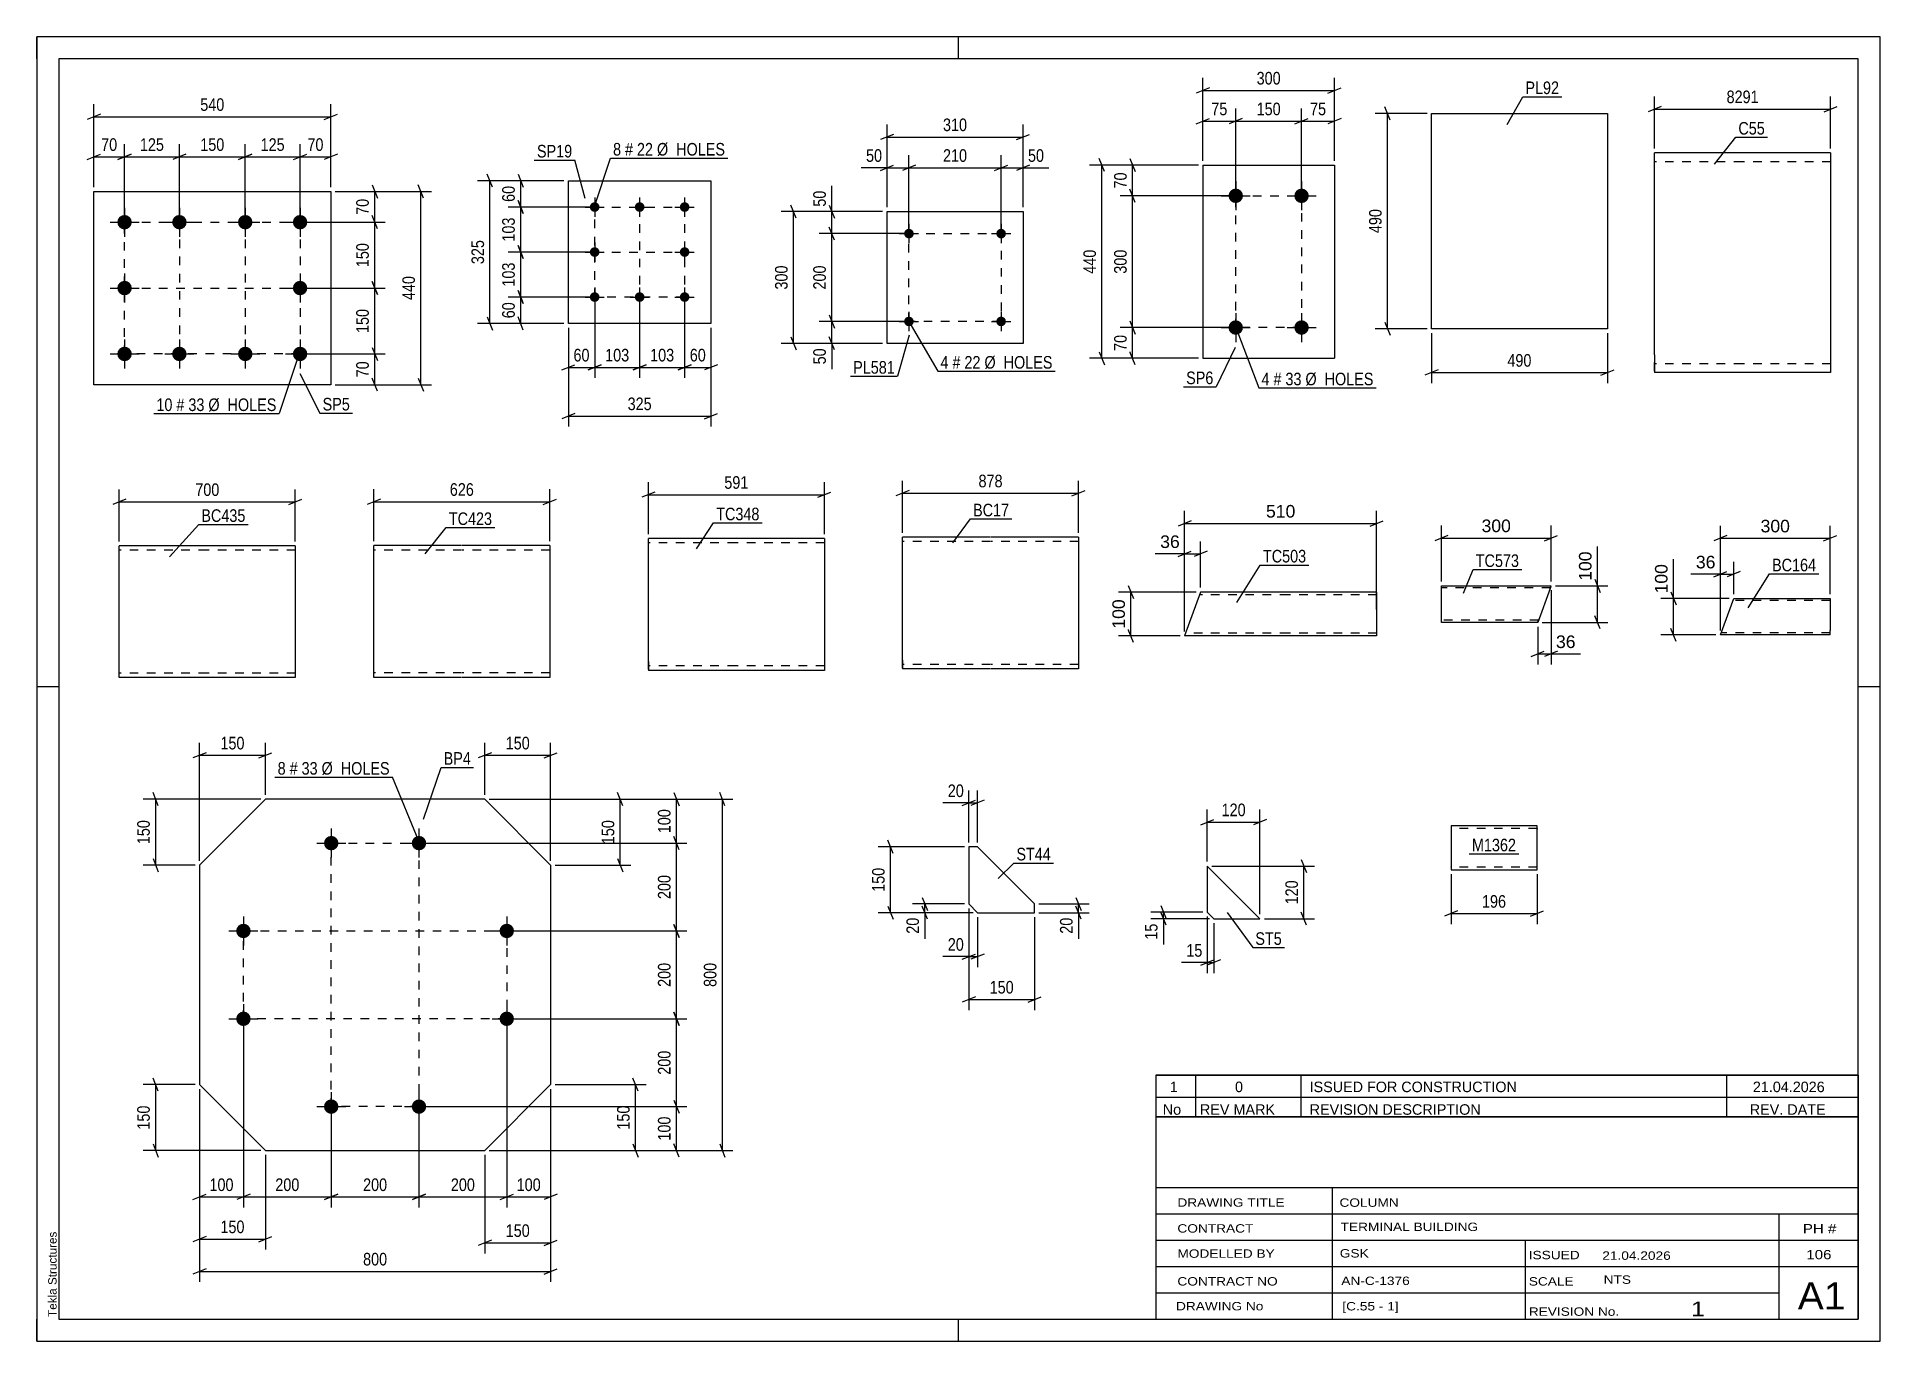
# Model space of a CAD drawing. Header units: millimetres. Extents: x 0 to 420, y 0 to 297.
import ezdxf

# ---------------------------------------------------------------- set-up
doc = ezdxf.new("R2010")
doc.units = ezdxf.units.MM
doc.linetypes.add('DXK_LINE_DOT2', pattern=[3.9198, 1.9599, -1.9599])
doc.styles.add('Arial', font='ARIAL.TTF', dxfattribs={"height": 0.2})
doc.styles.add('Arial Narrow', font='ARIALN.TTF', dxfattribs={"height": 0.2})

# ---------------------------------------------------------------- blocks, each defined once
blk = doc.blocks.new('Unknown-284930367-1134')
at = {"color": 5, "linetype": 'Continuous'}
for p, q in [((420, 297), (0, 297)), ((0, 297), (0, 0)), ((0, 292), (0, 297)), ((210, 292), (210, 297)), ((420, 0), (420, 297)), ((415, 292), (5, 292)), ((5, 292), (5, 5)), ((415, 5), (415, 292)), ((5, 149), (0, 149)), ((420, 149), (415, 149)), ((0, 0), (0, 5)), ((5, 5), (415, 5)), ((210, 0), (210, 5)), ((0, 0), (420, 0))]:
    blk.add_line(p, q, dxfattribs=at)
at = {"color": 174, "linetype": 'Continuous', "style": 'Arial'}
blk.add_text('Tekla Structures', height=1.9102, rotation=90, dxfattribs=at).set_placement((4.5, 5.5))
blk = doc.blocks.new('Part-284930367-7744 - 7743')
at = {"color": 2, "linetype": 'Continuous'}
for p, q in [((265.17, 170.58), (261.53, 160.58)), ((285.17, 170.58), (265.17, 170.58)), ((305.27, 170.58), (285.27, 170.58)), ((305.27, 170.49), (305.27, 170.58)), ((305.27, 170.49), (305.27, 169.38)), ((305.27, 169.38), (305.27, 160.58)), ((285.17, 160.58), (261.53, 160.58)), ((305.27, 160.58), (285.27, 160.58))]:
    blk.add_line(p, q, dxfattribs=at)
at = {"color": 7, "linetype": 'DXK_LINE_DOT2'}
for p, q in [((285.17, 169.98), (264.96, 169.98)), ((305.27, 169.98), (285.27, 169.98)), ((305.27, 170.23), (305.27, 169.38)), ((285.17, 161.18), (261.75, 161.18)), ((305.27, 161.18), (285.27, 161.18)), ((305.27, 160.58), (305.27, 160.67))]:
    blk.add_line(p, q, dxfattribs=at)
blk = doc.blocks.new('Part-284930367-6013 - 6012')
at = {"color": 2, "linetype": 'Continuous'}
for p, q in [((317.76, 230.55), (317.76, 279.55)), ((317.76, 279.55), (337.76, 279.55)), ((337.86, 279.55), (357.86, 279.55)), ((357.86, 279.55), (357.86, 230.55)), ((337.76, 230.55), (317.76, 230.55)), ((357.86, 230.55), (337.86, 230.55))]:
    blk.add_line(p, q, dxfattribs=at)
blk = doc.blocks.new('Part-284930367-5971 - 5970')
at = {"color": 2, "linetype": 'Continuous'}
for p, q in [((52.07, 123.4), (37.07, 108.4)), ((102.07, 123.4), (52.07, 123.4)), ((102.07, 123.4), (117.07, 108.4)), ((37.07, 108.4), (37.07, 58.4)), ((117.07, 108.4), (117.07, 58.4)), ((52.07, 43.4), (37.07, 58.4)), ((102.07, 43.4), (117.07, 58.4)), ((52.07, 43.4), (102.07, 43.4))]:
    blk.add_line(p, q, dxfattribs=at)
blk = doc.blocks.new('Bolt-284930367-5972 - 5970')
at = {"linetype": 'Continuous'}
for points in [[(67.07, 115.05, -1), (67.07, 111.75, -1)], [(87.07, 115.05, -1), (87.07, 111.75, -1)], [(47.07, 95.05, -1), (47.07, 91.75, -1)], [(107.07, 95.05, -1), (107.07, 91.75, -1)], [(47.07, 75.05, -1), (47.07, 71.75, -1)], [(107.07, 75.05, -1), (107.07, 71.75, -1)], [(67.07, 55.05, -1), (67.07, 51.75, -1)], [(87.07, 55.05, -1), (87.07, 51.75, -1)]]:
    blk.add_hatch(color=1, dxfattribs=at).paths.add_polyline_path(points)
at = {"color": 1, "linetype": 'Continuous'}
for p, q in [((63.77, 113.4), (70.37, 113.4)), ((67.07, 116.7), (67.07, 110.1)), ((83.77, 113.4), (90.37, 113.4)), ((87.07, 116.7), (87.07, 110.1)), ((47.07, 96.7), (47.07, 90.1)), ((107.07, 96.7), (107.07, 90.1)), ((43.77, 93.4), (50.37, 93.4)), ((103.77, 93.4), (110.37, 93.4)), ((47.07, 76.7), (47.07, 70.1)), ((107.07, 76.7), (107.07, 70.1)), ((43.77, 73.4), (50.37, 73.4)), ((103.77, 73.4), (110.37, 73.4)), ((67.07, 56.7), (67.07, 50.1)), ((87.07, 56.7), (87.07, 50.1)), ((63.77, 53.4), (70.37, 53.4)), ((83.77, 53.4), (90.37, 53.4))]:
    blk.add_line(p, q, dxfattribs=at)
blk = doc.blocks.new('Part-284930367-5939 - 5938')
at = {"color": 2, "linetype": 'Continuous'}
for p, q in [((159.33, 182.75), (139.33, 182.75)), ((139.33, 154.75), (139.33, 182.75)), ((179.43, 182.75), (159.43, 182.75)), ((179.43, 182.75), (179.43, 182.6)), ((179.43, 182.6), (179.43, 152.75)), ((139.33, 154.75), (139.33, 152.75)), ((159.33, 152.75), (139.33, 152.75)), ((179.43, 152.75), (159.43, 152.75))]:
    blk.add_line(p, q, dxfattribs=at)
at = {"color": 7, "linetype": 'DXK_LINE_DOT2'}
for p, q in [((159.33, 181.75), (139.33, 181.75)), ((179.43, 181.75), (159.43, 181.75)), ((139.33, 152.91), (139.33, 154.75)), ((139.33, 153.75), (139.33, 153.83)), ((159.33, 153.75), (139.33, 153.75)), ((179.43, 153.75), (159.43, 153.75)), ((179.43, 153.75), (179.43, 153.83))]:
    blk.add_line(p, q, dxfattribs=at)
blk = doc.blocks.new('Part-284930367-6020 - 6019')
at = {"color": 2, "linetype": 'Continuous'}
for p, q in [((96.79, 181.15), (76.79, 181.15)), ((76.79, 153.15), (76.79, 181.15)), ((116.89, 181.15), (96.89, 181.15)), ((116.89, 181.15), (116.89, 181)), ((116.89, 181), (116.89, 151.15)), ((76.79, 151.15), (76.79, 153.15)), ((96.79, 151.15), (76.79, 151.15)), ((116.89, 151.15), (96.89, 151.15))]:
    blk.add_line(p, q, dxfattribs=at)
at = {"color": 7, "linetype": 'DXK_LINE_DOT2'}
for p, q in [((96.79, 180.15), (76.79, 180.15)), ((116.89, 180.15), (96.89, 180.15)), ((76.79, 151.3), (76.79, 153.15)), ((76.79, 152.15), (76.79, 152.23)), ((96.79, 152.15), (76.79, 152.15)), ((116.89, 152.15), (96.89, 152.15)), ((116.89, 152.15), (116.89, 152.23))]:
    blk.add_line(p, q, dxfattribs=at)
blk = doc.blocks.new('Part-284930367-5979 - 5978')
at = {"color": 2, "linetype": 'Continuous'}
for p, q in [((214.34, 112.55), (212.34, 112.55)), ((212.34, 112.55), (212.34, 99.55)), ((227.34, 99.55), (214.34, 112.55)), ((212.34, 99.55), (214.34, 97.55)), ((214.34, 97.55), (227.34, 97.55)), ((227.34, 97.55), (227.34, 99.55))]:
    blk.add_line(p, q, dxfattribs=at)
blk = doc.blocks.new('Part-284930367-5947 - 5946')
at = {"color": 2, "linetype": 'Continuous'}
for p, q in [((217.25, 183.08), (197.25, 183.08)), ((197.25, 155.08), (197.25, 183.08)), ((237.35, 183.08), (217.35, 183.08)), ((237.35, 183.08), (237.35, 153.08)), ((197.25, 155.08), (197.25, 153.08)), ((217.25, 153.08), (197.25, 153.08)), ((237.35, 153.08), (217.35, 153.08))]:
    blk.add_line(p, q, dxfattribs=at)
at = {"color": 7, "linetype": 'DXK_LINE_DOT2'}
for p, q in [((217.25, 182.08), (197.25, 182.08)), ((237.35, 182.08), (217.35, 182.08)), ((197.25, 153.23), (197.25, 155.08)), ((197.25, 154.08), (197.25, 154.16)), ((217.25, 154.08), (197.25, 154.08)), ((237.35, 154.08), (217.35, 154.08)), ((237.35, 154.08), (237.35, 154.16))]:
    blk.add_line(p, q, dxfattribs=at)
blk = doc.blocks.new('Part-284930367-6002 - 6001')
at = {"color": 2, "linetype": 'Continuous'}
for p, q in [((121.1, 231.75), (121.1, 264.25)), ((121.1, 264.25), (153.6, 264.25)), ((153.6, 264.25), (153.6, 231.75)), ((153.6, 231.75), (121.1, 231.75))]:
    blk.add_line(p, q, dxfattribs=at)
blk = doc.blocks.new('Bolt-284930367-6003 - 6001')
at = {"linetype": 'Continuous'}
for points in [[(127.1, 259.35, -1), (127.1, 257.15, -1)], [(137.35, 259.35, -1), (137.35, 257.15, -1)], [(147.6, 259.35, -1), (147.6, 257.15, -1)], [(127.1, 249.1, -1), (127.1, 246.9, -1)], [(147.6, 249.1, -1), (147.6, 246.9, -1)], [(127.1, 238.85, -1), (127.1, 236.65, -1)], [(137.35, 238.85, -1), (137.35, 236.65, -1)], [(147.6, 238.85, -1), (147.6, 236.65, -1)]]:
    blk.add_hatch(color=1, dxfattribs=at).paths.add_polyline_path(points)
at = {"color": 1, "linetype": 'Continuous'}
for p, q in [((127.1, 260.45), (127.1, 256.05)), ((137.35, 260.45), (137.35, 256.05)), ((147.6, 260.45), (147.6, 256.05)), ((124.9, 258.25), (129.3, 258.25)), ((135.15, 258.25), (139.55, 258.25)), ((145.4, 258.25), (149.8, 258.25)), ((124.9, 248), (129.3, 248)), ((127.1, 250.2), (127.1, 245.8)), ((145.4, 248), (149.8, 248)), ((147.6, 250.2), (147.6, 245.8)), ((127.1, 239.95), (127.1, 235.55)), ((137.35, 239.95), (137.35, 235.55)), ((147.6, 239.95), (147.6, 235.55)), ((124.9, 237.75), (129.3, 237.75)), ((135.15, 237.75), (139.55, 237.75)), ((145.4, 237.75), (149.8, 237.75))]:
    blk.add_line(p, q, dxfattribs=at)
blk = doc.blocks.new('Part-284930367-6028 - 6027')
at = {"color": 2, "linetype": 'Continuous'}
for p, q in [((38.79, 181.11), (18.79, 181.11)), ((18.79, 153.11), (18.79, 181.11)), ((58.89, 181.11), (38.89, 181.11)), ((58.89, 181.11), (58.89, 180.96)), ((58.89, 180.96), (58.89, 151.11)), ((18.79, 151.11), (18.79, 153.11)), ((38.79, 151.11), (18.79, 151.11)), ((58.89, 151.11), (38.89, 151.11))]:
    blk.add_line(p, q, dxfattribs=at)
at = {"color": 7, "linetype": 'DXK_LINE_DOT2'}
for p, q in [((38.79, 180.11), (18.79, 180.11)), ((58.89, 180.11), (38.89, 180.11)), ((18.79, 151.27), (18.79, 153.11)), ((18.79, 152.11), (18.79, 152.19)), ((38.79, 152.11), (18.79, 152.11)), ((58.89, 152.11), (38.89, 152.11)), ((58.89, 152.11), (58.89, 152.19))]:
    blk.add_line(p, q, dxfattribs=at)
blk = doc.blocks.new('Part-284930367-6036 - 6035')
at = {"color": 2, "linetype": 'Continuous'}
for p, q in [((265.67, 267.81), (265.67, 223.81)), ((265.67, 267.81), (295.67, 267.81)), ((295.67, 267.81), (295.67, 223.81)), ((265.67, 223.81), (295.67, 223.81))]:
    blk.add_line(p, q, dxfattribs=at)
blk = doc.blocks.new('Bolt-284930367-6037 - 6035')
at = {"linetype": 'Continuous'}
for points in [[(273.17, 262.46, -1), (273.17, 259.16, -1)], [(288.17, 262.46, -1), (288.17, 259.16, -1)], [(273.17, 232.46, -1), (273.17, 229.16, -1)], [(288.17, 232.46, -1), (288.17, 229.16, -1)]]:
    blk.add_hatch(color=1, dxfattribs=at).paths.add_polyline_path(points)
at = {"color": 1, "linetype": 'Continuous'}
for p, q in [((269.87, 260.81), (276.47, 260.81)), ((273.17, 264.11), (273.17, 257.51)), ((284.87, 260.81), (291.47, 260.81)), ((288.17, 264.11), (288.17, 257.51)), ((273.17, 234.11), (273.17, 227.51)), ((288.17, 234.11), (288.17, 227.51)), ((269.87, 230.81), (276.47, 230.81)), ((284.87, 230.81), (291.47, 230.81))]:
    blk.add_line(p, q, dxfattribs=at)
blk = doc.blocks.new('Part-284930367-6045 - 6044')
at = {"color": 2, "linetype": 'Continuous'}
for p, q in [((12.98, 217.8), (12.98, 261.8)), ((12.98, 261.8), (66.98, 261.8)), ((66.98, 261.8), (66.98, 217.8)), ((66.98, 217.8), (12.98, 217.8))]:
    blk.add_line(p, q, dxfattribs=at)
blk = doc.blocks.new('Bolt-284930367-6046 - 6044')
at = {"linetype": 'Continuous'}
for points in [[(19.98, 256.45, -1), (19.98, 253.15, -1)], [(32.48, 256.45, -1), (32.48, 253.15, -1)], [(47.48, 256.45, -1), (47.48, 253.15, -1)], [(59.98, 256.45, -1), (59.98, 253.15, -1)], [(19.98, 241.45, -1), (19.98, 238.15, -1)], [(59.98, 241.45, -1), (59.98, 238.15, -1)], [(19.98, 226.45, -1), (19.98, 223.15, -1)], [(32.48, 226.45, -1), (32.48, 223.15, -1)], [(47.48, 226.45, -1), (47.48, 223.15, -1)], [(59.98, 226.45, -1), (59.98, 223.15, -1)]]:
    blk.add_hatch(color=1, dxfattribs=at).paths.add_polyline_path(points)
at = {"color": 1, "linetype": 'Continuous'}
for p, q in [((19.98, 258.1), (19.98, 251.5)), ((32.48, 258.1), (32.48, 251.5)), ((47.48, 258.1), (47.48, 251.5)), ((59.98, 258.1), (59.98, 251.5)), ((16.68, 254.8), (23.28, 254.8)), ((29.18, 254.8), (35.78, 254.8)), ((44.18, 254.8), (50.78, 254.8)), ((56.68, 254.8), (63.28, 254.8)), ((16.68, 239.8), (23.28, 239.8)), ((19.98, 243.1), (19.98, 236.5)), ((56.68, 239.8), (63.28, 239.8)), ((59.98, 243.1), (59.98, 236.5)), ((19.98, 228.1), (19.98, 221.5)), ((32.48, 228.1), (32.48, 221.5)), ((47.48, 228.1), (47.48, 221.5)), ((59.98, 228.1), (59.98, 221.5)), ((16.68, 224.8), (23.28, 224.8)), ((29.18, 224.8), (35.78, 224.8)), ((44.18, 224.8), (50.78, 224.8)), ((56.68, 224.8), (63.28, 224.8))]:
    blk.add_line(p, q, dxfattribs=at)
blk = doc.blocks.new('Part-284930367-6054 - 6053')
at = {"color": 2, "linetype": 'Continuous'}
for p, q in [((266.69, 108.19), (266.69, 97.69)), ((266.69, 108.19), (278.69, 96.19)), ((266.69, 97.69), (268.19, 96.19)), ((268.19, 96.19), (278.69, 96.19))]:
    blk.add_line(p, q, dxfattribs=at)
blk = doc.blocks.new('Part-284930367-6086 - 6085')
at = {"color": 2, "linetype": 'Continuous'}
for p, q in [((341.82, 117.35), (322.22, 117.35)), ((322.22, 117.35), (322.22, 107.45)), ((341.82, 108.55), (341.82, 117.35)), ((322.22, 107.45), (322.22, 107.35)), ((322.22, 107.35), (341.82, 107.35)), ((341.82, 107.35), (341.82, 108.55))]:
    blk.add_line(p, q, dxfattribs=at)
at = {"color": 7, "linetype": 'DXK_LINE_DOT2'}
for p, q in [((341.82, 116.75), (322.22, 116.75)), ((341.82, 116.75), (341.82, 116.71)), ((341.82, 116.71), (341.82, 116.75)), ((341.82, 116.61), (341.82, 116.71)), ((341.82, 116.71), (341.82, 116.61)), ((322.22, 107.95), (322.22, 108)), ((341.82, 107.95), (322.22, 107.95)), ((341.82, 108), (341.82, 108.33)), ((341.82, 107.95), (341.82, 108))]:
    blk.add_line(p, q, dxfattribs=at)
blk = doc.blocks.new('Part-284930367-6093 - 6092')
at = {"color": 2, "linetype": 'Continuous'}
for p, q in [((193.71, 227.2), (193.71, 257.2)), ((193.71, 257.2), (224.71, 257.2)), ((224.71, 257.2), (224.71, 227.2)), ((224.71, 227.2), (193.71, 227.2))]:
    blk.add_line(p, q, dxfattribs=at)
blk = doc.blocks.new('Bolt-284930367-6094 - 6092')
at = {"linetype": 'Continuous'}
for points in [[(199.81, 232.2, -1), (197.61, 232.2, -1)], [(220.81, 232.2, -1), (218.61, 232.2, -1)]]:
    blk.add_hatch(color=1, dxfattribs=at).paths.add_polyline_path(points)
at = {"color": 1, "linetype": 'Continuous'}
for p, q in [((196.51, 232.2), (200.91, 232.2)), ((198.71, 234.4), (198.71, 230)), ((217.51, 232.2), (221.91, 232.2)), ((219.71, 234.4), (219.71, 230))]:
    blk.add_line(p, q, dxfattribs=at)
blk = doc.blocks.new('Bolt-284930367-6095 - 6092')
at = {"linetype": 'Continuous'}
for points in [[(199.81, 252.2, -1), (197.61, 252.2, -1)], [(220.81, 252.2, -1), (218.61, 252.2, -1)]]:
    blk.add_hatch(color=1, dxfattribs=at).paths.add_polyline_path(points)
at = {"color": 1, "linetype": 'Continuous'}
for p, q in [((196.51, 252.2), (200.91, 252.2)), ((198.71, 254.4), (198.71, 250)), ((217.51, 252.2), (221.91, 252.2)), ((219.71, 254.4), (219.71, 250))]:
    blk.add_line(p, q, dxfattribs=at)
blk = doc.blocks.new('Part-284930367-6102 - 6101')
at = {"color": 2, "linetype": 'Continuous'}
for p, q in [((388.62, 270.56), (368.62, 270.56)), ((368.62, 224.56), (368.62, 270.56)), ((408.72, 270.56), (388.72, 270.56)), ((408.72, 270.56), (408.72, 220.56)), ((368.62, 224.56), (368.62, 220.56)), ((388.62, 220.56), (368.62, 220.56)), ((408.72, 220.56), (388.72, 220.56))]:
    blk.add_line(p, q, dxfattribs=at)
at = {"color": 7, "linetype": 'DXK_LINE_DOT2'}
for p, q in [((388.62, 268.56), (368.62, 268.56)), ((408.72, 268.56), (388.72, 268.56)), ((368.62, 220.86), (368.62, 224.56)), ((388.62, 222.56), (368.62, 222.56)), ((408.72, 222.56), (388.72, 222.56))]:
    blk.add_line(p, q, dxfattribs=at)
blk = doc.blocks.new('Part-284930367-7736 - 7735')
at = {"color": 2, "linetype": 'Continuous'}
for p, q in [((320.02, 171.01), (320.02, 172.01)), ((320.02, 172.01), (345.02, 172.01)), ((320.02, 163.76), (320.02, 171.01)), ((344.79, 171.4), (341.98, 163.68)), ((344.99, 171.94), (344.79, 171.4)), ((345.02, 172.01), (344.99, 171.94)), ((320.02, 163.68), (320.02, 163.76)), ((341.98, 163.68), (320.02, 163.68))]:
    blk.add_line(p, q, dxfattribs=at)
at = {"color": 7, "linetype": 'DXK_LINE_DOT2'}
for p, q in [((344.84, 171.51), (320.02, 171.51)), ((344.84, 171.51), (344.65, 171.01)), ((344.99, 171.94), (344.79, 171.4)), ((345.02, 172.01), (345.02, 172.01)), ((342.17, 164.18), (320.02, 164.18)), ((342.01, 163.76), (342.18, 164.22)), ((342.35, 164.68), (342.17, 164.18)), ((320.02, 163.68), (320.02, 163.76)), ((341.98, 163.68), (342.01, 163.76))]:
    blk.add_line(p, q, dxfattribs=at)
blk = doc.blocks.new('Part-284930367-7753 - 7752')
at = {"color": 2, "linetype": 'Continuous'}
for p, q in [((383.6, 160.8), (386.63, 169.13)), ((386.63, 169.13), (408.6, 169.13)), ((408.6, 169.13), (408.6, 169.06)), ((408.6, 169.06), (408.6, 168.52)), ((408.6, 168.52), (408.6, 161.8)), ((408.6, 160.8), (383.6, 160.8)), ((408.6, 160.8), (408.6, 161.8))]:
    blk.add_line(p, q, dxfattribs=at)
at = {"color": 7, "linetype": 'DXK_LINE_DOT2'}
for p, q in [((408.6, 168.63), (386.45, 168.63)), ((408.6, 169.13), (408.6, 169.13)), ((408.6, 168.84), (408.6, 168.52)), ((408.6, 161.3), (383.78, 161.3)), ((408.6, 160.88), (408.6, 161.09)), ((408.6, 160.8), (408.6, 160.88))]:
    blk.add_line(p, q, dxfattribs=at)
blk = doc.blocks.new('Rectangle-284930367-7508 - 5970')
at = {"color": 1, "linetype": 'DXK_LINE_DOT2'}
blk.add_lwpolyline([(67.07, 113.4), (87.07, 113.4), (87.07, 53.4), (67.07, 53.4), (67.07, 113.4)], close=True, dxfattribs=at)
blk = doc.blocks.new('Rectangle-284930367-7978 - 6001')
at = {"color": 1, "linetype": 'DXK_LINE_DOT2'}
blk.add_lwpolyline([(127.1, 258.25), (147.6, 258.25), (147.6, 237.75), (127.1, 237.75), (127.1, 258.25)], close=True, dxfattribs=at)
blk = doc.blocks.new('Rectangle-284930367-8047 - 6035')
at = {"color": 1, "linetype": 'DXK_LINE_DOT2'}
blk.add_lwpolyline([(273.17, 260.81), (288.17, 260.81), (288.17, 230.81), (273.17, 230.81), (273.17, 260.81)], close=True, dxfattribs=at)
blk = doc.blocks.new('Rectangle-284930367-7947 - 6044')
at = {"color": 1, "linetype": 'DXK_LINE_DOT2'}
blk.add_lwpolyline([(19.98, 254.8), (59.98, 254.8), (59.98, 224.8), (19.98, 224.8), (19.98, 254.8)], close=True, dxfattribs=at)
blk = doc.blocks.new('Rectangle-284930367-8028 - 6092')
at = {"color": 1, "linetype": 'DXK_LINE_DOT2'}
blk.add_lwpolyline([(198.71, 252.2), (219.71, 252.2), (219.71, 232.2), (198.71, 232.2), (198.71, 252.2)], close=True, dxfattribs=at)
blk = doc.blocks.new('Rectangle-284930367-7518 - 5970')
at = {"color": 1, "linetype": 'DXK_LINE_DOT2'}
blk.add_lwpolyline([(47.07, 93.4), (107.07, 93.4), (107.07, 73.4), (47.07, 73.4), (47.07, 93.4)], close=True, dxfattribs=at)
blk = doc.blocks.new('Line-284930367-7988 - 6001')
at = {"color": 1, "linetype": 'DXK_LINE_DOT2'}
blk.add_line((137.35, 258.25), (137.35, 237.75), dxfattribs=at)
blk = doc.blocks.new('Line-284930367-7957 - 6044')
at = {"color": 1, "linetype": 'DXK_LINE_DOT2'}
blk.add_line((32.48, 254.8), (32.48, 224.8), dxfattribs=at)
blk = doc.blocks.new('Line-284930367-7995 - 6001')
at = {"color": 1, "linetype": 'DXK_LINE_DOT2'}
blk.add_line((127.1, 248), (147.6, 248), dxfattribs=at)
blk = doc.blocks.new('Line-284930367-7964 - 6044')
at = {"color": 1, "linetype": 'DXK_LINE_DOT2'}
blk.add_line((47.48, 254.8), (47.48, 224.8), dxfattribs=at)
blk = doc.blocks.new('Line-284930367-7971 - 6044')
at = {"color": 1, "linetype": 'DXK_LINE_DOT2'}
blk.add_line((19.98, 239.8), (59.98, 239.8), dxfattribs=at)
blk = doc.blocks.new('StraightDimension-284930367-7760 - 7743')
at = {"color": 7, "linetype": 'Continuous'}
for p, q in [((261.53, 161.58), (261.53, 182.11)), ((265.17, 171.58), (265.17, 182.11)), ((260.03, 178.66), (263.03, 179.86)), ((261.53, 179.26), (265.17, 179.26)), ((266.67, 179.86), (263.67, 178.66))]:
    blk.add_line(p, q, dxfattribs=at)
at = {"color": 0}
blk.add_wipeout([(261.01, 180.01), (261.01, 184.21), (255.36, 184.21), (255.36, 180.01)], dxfattribs=at)
at = {"color": 7, "linetype": 'Continuous'}
blk.add_line((261.53, 179.26), (254.84, 179.26), dxfattribs=at)
blk.add_line((261.53, 179.26), (254.84, 179.26), dxfattribs=at)
at = {"color": 3, "style": 'Arial'}
blk.add_text('36', height=2.865, dxfattribs=at).set_placement((255.96, 180.61))
blk = doc.blocks.new('StraightDimension-284930367-7773 - 7743')
at = {"color": 7, "linetype": 'Continuous'}
for p, q in [((261.53, 161.58), (261.53, 189.04)), ((305.27, 166.58), (305.27, 189.04)), ((263.03, 186.79), (260.03, 185.59)), ((261.53, 186.19), (305.27, 186.19)), ((303.77, 185.59), (306.77, 186.79))]:
    blk.add_line(p, q, dxfattribs=at)
at = {"color": 0}
blk.add_wipeout([(287.34, 186.94), (287.34, 191.14), (279.47, 191.14), (279.47, 186.94)], dxfattribs=at)
at = {"color": 3, "style": 'Arial'}
blk.add_text('510', height=2.865, dxfattribs=at).set_placement((280.07, 187.54))
blk = doc.blocks.new('StraightDimension-284930367-7787 - 7743')
at = {"color": 7, "linetype": 'Continuous'}
for p, q in [((264.17, 170.58), (246.42, 170.58)), ((248.67, 172.08), (249.87, 169.08)), ((249.27, 160.58), (249.27, 170.58)), ((260.53, 160.58), (246.42, 160.58)), ((249.87, 159.08), (248.67, 162.08))]:
    blk.add_line(p, q, dxfattribs=at)
at = {"color": 0}
blk.add_wipeout([(248.52, 169.51), (244.32, 169.51), (244.32, 161.64), (248.52, 161.64)], dxfattribs=at)
at = {"color": 3, "style": 'Arial'}
blk.add_text('100', height=2.865, rotation=90.0002, dxfattribs=at).set_placement((247.92, 162.24))
blk = doc.blocks.new('StraightDimension-284930367-6294 - 6012')
at = {"color": 7, "linetype": 'Continuous'}
for p, q in [((317.76, 229.55), (317.76, 218.15)), ((357.86, 229.55), (357.86, 218.15)), ((319.26, 221.15), (316.26, 219.95)), ((317.76, 220.55), (357.86, 220.55)), ((356.36, 219.95), (359.36, 221.15))]:
    blk.add_line(p, q, dxfattribs=at)
at = {"color": 0}
blk.add_wipeout([(341.15, 221.3), (341.15, 225.5), (334.47, 225.5), (334.47, 221.3)], dxfattribs=at)
at = {"color": 3, "style": 'Arial Narrow'}
blk.add_text('490', height=2.863, dxfattribs=at).set_placement((335.07, 221.9))
blk = doc.blocks.new('StraightDimension-284930367-6290 - 6012')
at = {"color": 7, "linetype": 'Continuous'}
for p, q in [((316.76, 279.55), (304.91, 279.55)), ((308.36, 278.05), (307.16, 281.05)), ((307.76, 230.55), (307.76, 279.55)), ((307.16, 232.05), (308.36, 229.05)), ((316.76, 230.55), (304.91, 230.55))]:
    blk.add_line(p, q, dxfattribs=at)
at = {"color": 0}
blk.add_wipeout([(307.01, 258.4), (302.81, 258.4), (302.81, 251.71), (307.01, 251.71)], dxfattribs=at)
at = {"color": 3, "style": 'Arial Narrow'}
blk.add_text('490', height=2.863, rotation=90.0002, dxfattribs=at).set_placement((306.41, 252.31))
blk = doc.blocks.new('StraightDimension-284930367-6190 - 5970')
at = {"color": 7, "linetype": 'Continuous'}
for p, q in [((37.07, 57.4), (37.07, 13.48)), ((117.07, 57.4), (117.07, 13.48)), ((38.57, 16.48), (35.57, 15.28)), ((37.07, 15.88), (117.07, 15.88)), ((115.57, 15.28), (118.57, 16.48))]:
    blk.add_line(p, q, dxfattribs=at)
at = {"color": 0}
blk.add_wipeout([(80.42, 16.63), (80.42, 20.83), (73.73, 20.83), (73.73, 16.63)], dxfattribs=at)
at = {"color": 3, "style": 'Arial Narrow'}
blk.add_text('800', height=2.863, dxfattribs=at).set_placement((74.33, 17.23))
blk = doc.blocks.new('StraightDimension-284930367-6170 - 5970')
at = {"color": 7, "linetype": 'Continuous'}
for p, q in [((107.07, 72.4), (107.07, 30.43)), ((117.07, 57.4), (117.07, 30.43)), ((105.57, 32.23), (108.57, 33.43)), ((107.07, 32.83), (117.07, 32.83)), ((118.57, 33.43), (115.57, 32.23))]:
    blk.add_line(p, q, dxfattribs=at)
at = {"color": 0}
blk.add_wipeout([(115.42, 33.58), (115.42, 37.78), (108.73, 37.78), (108.73, 33.58)], dxfattribs=at)
at = {"color": 3, "style": 'Arial Narrow'}
blk.add_text('100', height=2.863, dxfattribs=at).set_placement((109.33, 34.18))
blk = doc.blocks.new('StraightDimension-284930367-6142 - 5970')
at = {"color": 7, "linetype": 'Continuous'}
for p, q in [((37.07, 109.4), (37.07, 136.25)), ((52.07, 124.4), (52.07, 136.25)), ((38.57, 134), (35.57, 132.8)), ((37.07, 133.4), (52.07, 133.4)), ((50.57, 132.8), (53.57, 134))]:
    blk.add_line(p, q, dxfattribs=at)
at = {"color": 0}
blk.add_wipeout([(47.92, 134.15), (47.92, 138.35), (41.23, 138.35), (41.23, 134.15)], dxfattribs=at)
at = {"color": 3, "style": 'Arial Narrow'}
blk.add_text('150', height=2.863, dxfattribs=at).set_placement((41.83, 134.75))
blk = doc.blocks.new('StraightDimension-284930367-6138 - 5970')
at = {"color": 7, "linetype": 'Continuous'}
for p, q in [((102.07, 124.4), (102.07, 136.25)), ((117.07, 109.4), (117.07, 136.25)), ((103.57, 134), (100.57, 132.8)), ((102.07, 133.4), (117.07, 133.4)), ((115.57, 132.8), (118.57, 134))]:
    blk.add_line(p, q, dxfattribs=at)
at = {"color": 0}
blk.add_wipeout([(112.92, 134.15), (112.92, 138.35), (106.23, 138.35), (106.23, 134.15)], dxfattribs=at)
at = {"color": 3, "style": 'Arial Narrow'}
blk.add_text('150', height=2.863, dxfattribs=at).set_placement((106.83, 134.75))
blk = doc.blocks.new('StraightDimension-284930367-6146 - 5970')
at = {"color": 7, "linetype": 'Continuous'}
for p, q in [((117.07, 57.4), (117.07, 19.98)), ((102.07, 42.4), (102.07, 19.98)), ((103.57, 22.98), (100.57, 21.78)), ((102.07, 22.38), (117.07, 22.38)), ((115.57, 21.78), (118.57, 22.98))]:
    blk.add_line(p, q, dxfattribs=at)
at = {"color": 0}
blk.add_wipeout([(112.92, 23.13), (112.92, 27.33), (106.23, 27.33), (106.23, 23.13)], dxfattribs=at)
at = {"color": 3, "style": 'Arial Narrow'}
blk.add_text('150', height=2.863, dxfattribs=at).set_placement((106.83, 23.73))
blk = doc.blocks.new('StraightDimension-284930367-6214 - 5970')
at = {"color": 7, "linetype": 'Continuous'}
for p, q in [((103.07, 123.4), (158.59, 123.4)), ((156.79, 121.9), (155.59, 124.9)), ((156.19, 43.4), (156.19, 123.4)), ((103.07, 43.4), (158.59, 43.4)), ((155.59, 44.9), (156.79, 41.9))]:
    blk.add_line(p, q, dxfattribs=at)
at = {"color": 0}
blk.add_wipeout([(155.44, 86.75), (151.24, 86.75), (151.24, 80.06), (155.44, 80.06)], dxfattribs=at)
at = {"color": 3, "style": 'Arial Narrow'}
blk.add_text('800', height=2.863, rotation=90.0002, dxfattribs=at).set_placement((154.84, 80.66))
blk = doc.blocks.new('StraightDimension-284930367-6150 - 5970')
at = {"color": 7, "linetype": 'Continuous'}
for p, q in [((37.07, 57.4), (37.07, 20.84)), ((52.07, 42.4), (52.07, 20.84)), ((38.57, 23.84), (35.57, 22.64)), ((37.07, 23.24), (52.07, 23.24)), ((50.57, 22.64), (53.57, 23.84))]:
    blk.add_line(p, q, dxfattribs=at)
at = {"color": 0}
blk.add_wipeout([(47.92, 23.99), (47.92, 28.19), (41.23, 28.19), (41.23, 23.99)], dxfattribs=at)
at = {"color": 3, "style": 'Arial Narrow'}
blk.add_text('150', height=2.863, dxfattribs=at).set_placement((41.83, 24.59))
blk = doc.blocks.new('StraightDimension-284930367-6154 - 5970')
at = {"color": 7, "linetype": 'Continuous'}
for p, q in [((51.07, 123.4), (24.22, 123.4)), ((27.67, 121.9), (26.47, 124.9)), ((27.07, 108.4), (27.07, 123.4)), ((26.47, 109.9), (27.67, 106.9)), ((36.07, 108.4), (24.22, 108.4))]:
    blk.add_line(p, q, dxfattribs=at)
at = {"color": 0}
blk.add_wipeout([(26.32, 119.25), (22.12, 119.25), (22.12, 112.56), (26.32, 112.56)], dxfattribs=at)
at = {"color": 3, "style": 'Arial Narrow'}
blk.add_text('150', height=2.863, rotation=90.0002, dxfattribs=at).set_placement((25.72, 113.16))
blk = doc.blocks.new('StraightDimension-284930367-6158 - 5970')
at = {"color": 7, "linetype": 'Continuous'}
for p, q in [((27.67, 56.9), (26.47, 59.9)), ((36.07, 58.4), (24.22, 58.4)), ((27.07, 43.4), (27.07, 58.4)), ((51.07, 43.4), (24.22, 43.4)), ((26.47, 44.9), (27.67, 41.9))]:
    blk.add_line(p, q, dxfattribs=at)
at = {"color": 0}
blk.add_wipeout([(26.32, 54.25), (22.12, 54.25), (22.12, 47.56), (26.32, 47.56)], dxfattribs=at)
at = {"color": 3, "style": 'Arial Narrow'}
blk.add_text('150', height=2.863, rotation=90.0002, dxfattribs=at).set_placement((25.72, 48.16))
blk = doc.blocks.new('StraightDimension-284930367-6162 - 5970')
at = {"color": 7, "linetype": 'Continuous'}
for p, q in [((103.07, 123.4), (135.32, 123.4)), ((133.52, 121.9), (132.32, 124.9)), ((132.92, 108.4), (132.92, 123.4)), ((132.32, 109.9), (133.52, 106.9)), ((118.07, 108.4), (135.32, 108.4))]:
    blk.add_line(p, q, dxfattribs=at)
at = {"color": 0}
blk.add_wipeout([(132.17, 119.25), (127.97, 119.25), (127.97, 112.56), (132.17, 112.56)], dxfattribs=at)
at = {"color": 3, "style": 'Arial Narrow'}
blk.add_text('150', height=2.863, rotation=90.0002, dxfattribs=at).set_placement((131.57, 113.16))
blk = doc.blocks.new('StraightDimension-284930367-6166 - 5970')
at = {"color": 7, "linetype": 'Continuous'}
for p, q in [((137.01, 56.9), (135.81, 59.9)), ((118.07, 58.4), (138.81, 58.4)), ((136.41, 43.4), (136.41, 58.4)), ((103.07, 43.4), (138.81, 43.4)), ((135.81, 44.9), (137.01, 41.9))]:
    blk.add_line(p, q, dxfattribs=at)
at = {"color": 0}
blk.add_wipeout([(135.66, 54.25), (131.46, 54.25), (131.46, 47.56), (135.66, 47.56)], dxfattribs=at)
at = {"color": 3, "style": 'Arial Narrow'}
blk.add_text('150', height=2.863, rotation=90.0002, dxfattribs=at).set_placement((135.06, 48.16))
blk = doc.blocks.new('StraightDimension-284930367-6174 - 5970')
at = {"color": 7, "linetype": 'Continuous'}
for p, q in [((47.07, 72.4), (47.07, 30.43)), ((37.07, 57.4), (37.07, 30.43)), ((35.57, 32.23), (38.57, 33.43)), ((37.07, 32.83), (47.07, 32.83)), ((48.57, 33.43), (45.57, 32.23))]:
    blk.add_line(p, q, dxfattribs=at)
at = {"color": 0}
blk.add_wipeout([(45.42, 33.58), (45.42, 37.78), (38.73, 37.78), (38.73, 33.58)], dxfattribs=at)
at = {"color": 3, "style": 'Arial Narrow'}
blk.add_text('100', height=2.863, dxfattribs=at).set_placement((39.33, 34.18))
blk = doc.blocks.new('StraightDimension-284930367-6194 - 5970')
at = {"color": 7, "linetype": 'Continuous'}
for p, q in [((103.07, 123.4), (148.13, 123.4)), ((145.13, 124.9), (146.33, 121.9)), ((145.73, 113.4), (145.73, 123.4)), ((88.07, 113.4), (148.13, 113.4)), ((146.33, 111.9), (145.13, 114.9))]:
    blk.add_line(p, q, dxfattribs=at)
at = {"color": 0}
blk.add_wipeout([(144.98, 121.75), (140.78, 121.75), (140.78, 115.06), (144.98, 115.06)], dxfattribs=at)
at = {"color": 3, "style": 'Arial Narrow'}
blk.add_text('100', height=2.863, rotation=90.0002, dxfattribs=at).set_placement((144.38, 115.66))
blk = doc.blocks.new('StraightDimension-284930367-10374 - 5970')
at = {"color": 7, "linetype": 'Continuous'}
for p, q in [((47.07, 72.4), (47.07, 30.43)), ((67.07, 52.4), (67.07, 30.43)), ((48.57, 33.43), (45.57, 32.23)), ((47.07, 32.83), (67.07, 32.83)), ((65.57, 32.23), (68.57, 33.43))]:
    blk.add_line(p, q, dxfattribs=at)
at = {"color": 0}
blk.add_wipeout([(60.42, 33.58), (60.42, 37.78), (53.73, 37.78), (53.73, 33.58)], dxfattribs=at)
at = {"color": 3, "style": 'Arial Narrow'}
blk.add_text('200', height=2.863, dxfattribs=at).set_placement((54.33, 34.18))
blk = doc.blocks.new('StraightDimension-284930367-6198 - 5970')
at = {"color": 7, "linetype": 'Continuous'}
for p, q in [((145.13, 54.9), (146.33, 51.9)), ((88.07, 53.4), (148.13, 53.4)), ((145.73, 43.4), (145.73, 53.4)), ((103.07, 43.4), (148.13, 43.4)), ((146.33, 41.9), (145.13, 44.9))]:
    blk.add_line(p, q, dxfattribs=at)
at = {"color": 0}
blk.add_wipeout([(144.98, 51.75), (140.78, 51.75), (140.78, 45.06), (144.98, 45.06)], dxfattribs=at)
at = {"color": 3, "style": 'Arial Narrow'}
blk.add_text('100', height=2.863, rotation=90.0002, dxfattribs=at).set_placement((144.38, 45.66))
blk = doc.blocks.new('StraightDimension-284930367-10376 - 5970')
at = {"color": 7, "linetype": 'Continuous'}
for p, q in [((67.07, 52.4), (67.07, 30.43)), ((87.07, 52.4), (87.07, 30.43)), ((68.57, 33.43), (65.57, 32.23)), ((67.07, 32.83), (87.07, 32.83)), ((85.57, 32.23), (88.57, 33.43))]:
    blk.add_line(p, q, dxfattribs=at)
at = {"color": 0}
blk.add_wipeout([(80.42, 33.58), (80.42, 37.78), (73.73, 37.78), (73.73, 33.58)], dxfattribs=at)
at = {"color": 3, "style": 'Arial Narrow'}
blk.add_text('200', height=2.863, dxfattribs=at).set_placement((74.33, 34.18))
blk = doc.blocks.new('StraightDimension-284930367-10378 - 5970')
at = {"color": 7, "linetype": 'Continuous'}
for p, q in [((107.07, 72.4), (107.07, 30.43)), ((87.07, 52.4), (87.07, 30.43)), ((88.57, 33.43), (85.57, 32.23)), ((87.07, 32.83), (107.07, 32.83)), ((105.57, 32.23), (108.57, 33.43))]:
    blk.add_line(p, q, dxfattribs=at)
at = {"color": 0}
blk.add_wipeout([(100.42, 33.58), (100.42, 37.78), (93.73, 37.78), (93.73, 33.58)], dxfattribs=at)
at = {"color": 3, "style": 'Arial Narrow'}
blk.add_text('200', height=2.863, dxfattribs=at).set_placement((94.33, 34.18))
blk = doc.blocks.new('StraightDimension-284930367-10380 - 5970')
at = {"color": 7, "linetype": 'Continuous'}
for p, q in [((108.07, 73.4), (148.13, 73.4)), ((146.33, 71.9), (145.13, 74.9)), ((145.73, 53.4), (145.73, 73.4)), ((145.13, 54.9), (146.33, 51.9)), ((88.07, 53.4), (148.13, 53.4))]:
    blk.add_line(p, q, dxfattribs=at)
at = {"color": 0}
blk.add_wipeout([(144.98, 66.75), (140.78, 66.75), (140.78, 60.06), (144.98, 60.06)], dxfattribs=at)
at = {"color": 3, "style": 'Arial Narrow'}
blk.add_text('200', height=2.863, rotation=90.0002, dxfattribs=at).set_placement((144.38, 60.66))
blk = doc.blocks.new('StraightDimension-284930367-10382 - 5970')
at = {"color": 7, "linetype": 'Continuous'}
for p, q in [((108.07, 93.4), (148.13, 93.4)), ((146.33, 91.9), (145.13, 94.9)), ((145.73, 73.4), (145.73, 93.4)), ((108.07, 73.4), (148.13, 73.4)), ((145.13, 74.9), (146.33, 71.9))]:
    blk.add_line(p, q, dxfattribs=at)
at = {"color": 0}
blk.add_wipeout([(144.98, 86.75), (140.78, 86.75), (140.78, 80.06), (144.98, 80.06)], dxfattribs=at)
at = {"color": 3, "style": 'Arial Narrow'}
blk.add_text('200', height=2.863, rotation=90.0002, dxfattribs=at).set_placement((144.38, 80.66))
blk = doc.blocks.new('StraightDimension-284930367-10384 - 5970')
at = {"color": 7, "linetype": 'Continuous'}
for p, q in [((88.07, 113.4), (148.13, 113.4)), ((146.33, 111.9), (145.13, 114.9)), ((145.73, 93.4), (145.73, 113.4)), ((108.07, 93.4), (148.13, 93.4)), ((145.13, 94.9), (146.33, 91.9))]:
    blk.add_line(p, q, dxfattribs=at)
at = {"color": 0}
blk.add_wipeout([(144.98, 106.75), (140.78, 106.75), (140.78, 100.06), (144.98, 100.06)], dxfattribs=at)
at = {"color": 3, "style": 'Arial Narrow'}
blk.add_text('200', height=2.863, rotation=90.0002, dxfattribs=at).set_placement((144.38, 100.66))
blk = doc.blocks.new('StraightDimension-284930367-6114 - 5938')
at = {"color": 7, "linetype": 'Continuous'}
for p, q in [((140.83, 193.35), (137.83, 192.15)), ((139.33, 183.75), (139.33, 195.6)), ((177.93, 192.15), (180.93, 193.35)), ((179.43, 183.75), (179.43, 195.6)), ((139.33, 192.75), (179.43, 192.75))]:
    blk.add_line(p, q, dxfattribs=at)
at = {"color": 0}
blk.add_wipeout([(162.73, 193.5), (162.73, 197.7), (156.04, 197.7), (156.04, 193.5)], dxfattribs=at)
at = {"color": 3, "style": 'Arial Narrow'}
blk.add_text('591', height=2.863, dxfattribs=at).set_placement((156.64, 194.1))
blk = doc.blocks.new('StraightDimension-284930367-6298 - 6019')
at = {"color": 7, "linetype": 'Continuous'}
for p, q in [((76.79, 182.15), (76.79, 194)), ((116.89, 182.15), (116.89, 194)), ((78.29, 191.75), (75.29, 190.55)), ((76.79, 191.15), (116.89, 191.15)), ((115.39, 190.55), (118.39, 191.75))]:
    blk.add_line(p, q, dxfattribs=at)
at = {"color": 0}
blk.add_wipeout([(100.18, 191.9), (100.18, 196.1), (93.49, 196.1), (93.49, 191.9)], dxfattribs=at)
at = {"color": 3, "style": 'Arial Narrow'}
blk.add_text('626', height=2.863, dxfattribs=at).set_placement((94.09, 192.5))
blk = doc.blocks.new('StraightDimension-284930367-6234 - 5978')
at = {"color": 7, "linetype": 'Continuous'}
for p, q in [((212.34, 98.55), (212.34, 75.4)), ((227.34, 96.55), (227.34, 75.4)), ((213.84, 78.4), (210.84, 77.2)), ((212.34, 77.8), (227.34, 77.8)), ((225.84, 77.2), (228.84, 78.4))]:
    blk.add_line(p, q, dxfattribs=at)
at = {"color": 0}
blk.add_wipeout([(223.18, 78.55), (223.18, 82.75), (216.5, 82.75), (216.5, 78.55)], dxfattribs=at)
at = {"color": 3, "style": 'Arial Narrow'}
blk.add_text('150', height=2.863, dxfattribs=at).set_placement((217.1, 79.15))
blk = doc.blocks.new('StraightDimension-284930367-6226 - 5978')
at = {"color": 7, "linetype": 'Continuous'}
for p, q in [((236.74, 101.05), (237.94, 98.05)), ((228.34, 99.55), (239.74, 99.55)), ((228.34, 97.55), (239.74, 97.55)), ((237.94, 96.05), (236.74, 99.05)), ((237.34, 97.55), (237.34, 99.55))]:
    blk.add_line(p, q, dxfattribs=at)
at = {"color": 0}
blk.add_wipeout([(236.59, 97.02), (232.39, 97.02), (232.39, 92.17), (236.59, 92.17)], dxfattribs=at)
at = {"color": 7, "linetype": 'Continuous'}
blk.add_line((237.34, 97.55), (237.34, 91.64), dxfattribs=at)
blk.add_line((237.34, 97.55), (237.34, 91.64), dxfattribs=at)
at = {"color": 3, "style": 'Arial Narrow'}
blk.add_text('20', height=2.863, rotation=90.0002, dxfattribs=at).set_placement((235.99, 92.77))
blk = doc.blocks.new('StraightDimension-284930367-6218 - 5978')
at = {"color": 7, "linetype": 'Continuous'}
for p, q in [((212.34, 98.55), (212.34, 85.15)), ((214.34, 96.55), (214.34, 85.15)), ((210.84, 86.95), (213.84, 88.15)), ((212.34, 87.55), (214.34, 87.55)), ((215.84, 88.15), (212.84, 86.95))]:
    blk.add_line(p, q, dxfattribs=at)
at = {"color": 0}
blk.add_wipeout([(211.81, 88.3), (211.81, 92.5), (206.96, 92.5), (206.96, 88.3)], dxfattribs=at)
at = {"color": 7, "linetype": 'Continuous'}
blk.add_line((212.34, 87.55), (206.43, 87.55), dxfattribs=at)
blk.add_line((212.34, 87.55), (206.43, 87.55), dxfattribs=at)
at = {"color": 3, "style": 'Arial Narrow'}
blk.add_text('20', height=2.863, dxfattribs=at).set_placement((207.56, 88.9))
blk = doc.blocks.new('StraightDimension-284930367-6238 - 5978')
at = {"color": 7, "linetype": 'Continuous'}
for p, q in [((195.12, 111.05), (193.92, 114.05)), ((211.34, 112.55), (191.67, 112.55)), ((194.52, 97.55), (194.52, 112.55)), ((213.34, 97.55), (191.67, 97.55)), ((193.92, 99.05), (195.12, 96.05))]:
    blk.add_line(p, q, dxfattribs=at)
at = {"color": 0}
blk.add_wipeout([(193.77, 108.39), (189.57, 108.39), (189.57, 101.71), (193.77, 101.71)], dxfattribs=at)
at = {"color": 3, "style": 'Arial Narrow'}
blk.add_text('150', height=2.863, rotation=90.0002, dxfattribs=at).set_placement((193.17, 102.31))
blk = doc.blocks.new('StraightDimension-284930367-6230 - 5978')
at = {"color": 7, "linetype": 'Continuous'}
for p, q in [((201.74, 101.05), (202.94, 98.05)), ((211.34, 99.55), (199.49, 99.55)), ((213.34, 97.55), (199.49, 97.55)), ((202.94, 96.05), (201.74, 99.05)), ((202.34, 97.55), (202.34, 99.55))]:
    blk.add_line(p, q, dxfattribs=at)
at = {"color": 0}
blk.add_wipeout([(201.59, 97.02), (197.39, 97.02), (197.39, 92.17), (201.59, 92.17)], dxfattribs=at)
at = {"color": 7, "linetype": 'Continuous'}
blk.add_line((202.34, 97.55), (202.34, 91.64), dxfattribs=at)
blk.add_line((202.34, 97.55), (202.34, 91.64), dxfattribs=at)
at = {"color": 3, "style": 'Arial Narrow'}
blk.add_text('20', height=2.863, rotation=90.0002, dxfattribs=at).set_placement((200.99, 92.77))
blk = doc.blocks.new('StraightDimension-284930367-6222 - 5978')
at = {"color": 7, "linetype": 'Continuous'}
for p, q in [((210.84, 121.95), (213.84, 123.15)), ((212.34, 113.55), (212.34, 125.4)), ((212.34, 122.55), (214.34, 122.55)), ((215.84, 123.15), (212.84, 121.95)), ((214.34, 113.55), (214.34, 125.4))]:
    blk.add_line(p, q, dxfattribs=at)
at = {"color": 0}
blk.add_wipeout([(211.81, 123.3), (211.81, 127.5), (206.96, 127.5), (206.96, 123.3)], dxfattribs=at)
at = {"color": 7, "linetype": 'Continuous'}
blk.add_line((212.34, 122.55), (206.43, 122.55), dxfattribs=at)
blk.add_line((212.34, 122.55), (206.43, 122.55), dxfattribs=at)
at = {"color": 3, "style": 'Arial Narrow'}
blk.add_text('20', height=2.863, dxfattribs=at).set_placement((207.56, 123.9))
blk = doc.blocks.new('StraightDimension-284930367-6118 - 5946')
at = {"color": 7, "linetype": 'Continuous'}
for p, q in [((198.75, 193.68), (195.75, 192.48)), ((197.25, 184.08), (197.25, 195.93)), ((235.85, 192.48), (238.85, 193.68)), ((237.35, 184.08), (237.35, 195.93)), ((197.25, 193.08), (237.35, 193.08))]:
    blk.add_line(p, q, dxfattribs=at)
at = {"color": 0}
blk.add_wipeout([(220.64, 193.83), (220.64, 198.03), (213.96, 198.03), (213.96, 193.83)], dxfattribs=at)
at = {"color": 3, "style": 'Arial Narrow'}
blk.add_text('878', height=2.863, dxfattribs=at).set_placement((214.56, 194.43))
blk = doc.blocks.new('StraightDimension-284930367-6250 - 6001')
at = {"color": 7, "linetype": 'Continuous'}
for p, q in [((109.64, 265.75), (110.84, 262.75)), ((120.1, 264.25), (107.39, 264.25)), ((110.24, 258.25), (110.24, 264.25)), ((126.1, 258.25), (107.39, 258.25)), ((110.84, 256.75), (109.64, 259.75))]:
    blk.add_line(p, q, dxfattribs=at)
at = {"color": 0}
blk.add_wipeout([(109.49, 263.67), (105.29, 263.67), (105.29, 258.82), (109.49, 258.82)], dxfattribs=at)
at = {"color": 3, "style": 'Arial Narrow'}
blk.add_text('60', height=2.863, rotation=90.0002, dxfattribs=at).set_placement((108.89, 259.42))
blk = doc.blocks.new('StraightDimension-284930367-6266 - 6001')
at = {"color": 7, "linetype": 'Continuous'}
for p, q in [((103.84, 262.75), (102.64, 265.75)), ((120.1, 264.25), (100.39, 264.25)), ((103.24, 231.75), (103.24, 264.25)), ((120.1, 231.75), (100.39, 231.75)), ((102.64, 233.25), (103.84, 230.25))]:
    blk.add_line(p, q, dxfattribs=at)
at = {"color": 0}
blk.add_wipeout([(102.49, 251.34), (98.29, 251.34), (98.29, 244.65), (102.49, 244.65)], dxfattribs=at)
at = {"color": 3, "style": 'Arial Narrow'}
blk.add_text('325', height=2.863, rotation=90.0002, dxfattribs=at).set_placement((101.89, 245.25))
blk = doc.blocks.new('StraightDimension-284930367-6253 - 6001')
at = {"color": 7, "linetype": 'Continuous'}
for p, q in [((126.1, 237.75), (107.39, 237.75)), ((109.64, 239.25), (110.84, 236.25)), ((110.24, 231.75), (110.24, 237.75)), ((120.1, 231.75), (107.39, 231.75)), ((110.84, 230.25), (109.64, 233.25))]:
    blk.add_line(p, q, dxfattribs=at)
at = {"color": 0}
blk.add_wipeout([(109.49, 237.17), (105.29, 237.17), (105.29, 232.32), (109.49, 232.32)], dxfattribs=at)
at = {"color": 3, "style": 'Arial Narrow'}
blk.add_text('60', height=2.863, rotation=90.0002, dxfattribs=at).set_placement((108.89, 232.92))
blk = doc.blocks.new('StraightDimension-284930367-6270 - 6001')
at = {"color": 7, "linetype": 'Continuous'}
for p, q in [((147.6, 236.75), (147.6, 219.35)), ((153.6, 230.75), (153.6, 219.35)), ((146.1, 221.15), (149.1, 222.35)), ((147.6, 221.75), (153.6, 221.75)), ((155.1, 222.35), (152.1, 221.15))]:
    blk.add_line(p, q, dxfattribs=at)
at = {"color": 0}
blk.add_wipeout([(153.03, 222.5), (153.03, 226.7), (148.17, 226.7), (148.17, 222.5)], dxfattribs=at)
at = {"color": 3, "style": 'Arial Narrow'}
blk.add_text('60', height=2.863, dxfattribs=at).set_placement((148.77, 223.1))
blk = doc.blocks.new('StraightDimension-284930367-6273 - 6001')
at = {"color": 7, "linetype": 'Continuous'}
for p, q in [((127.1, 236.75), (127.1, 219.35)), ((121.1, 230.75), (121.1, 219.35)), ((119.6, 221.15), (122.6, 222.35)), ((121.1, 221.75), (127.1, 221.75)), ((128.6, 222.35), (125.6, 221.15))]:
    blk.add_line(p, q, dxfattribs=at)
at = {"color": 0}
blk.add_wipeout([(126.53, 222.5), (126.53, 226.7), (121.67, 226.7), (121.67, 222.5)], dxfattribs=at)
at = {"color": 3, "style": 'Arial Narrow'}
blk.add_text('60', height=2.863, dxfattribs=at).set_placement((122.27, 223.1))
blk = doc.blocks.new('StraightDimension-284930367-6286 - 6001')
at = {"color": 7, "linetype": 'Continuous'}
for p, q in [((121.1, 230.75), (121.1, 208.25)), ((153.6, 230.75), (153.6, 208.25)), ((122.6, 211.25), (119.6, 210.05)), ((121.1, 210.65), (153.6, 210.65)), ((152.1, 210.05), (155.1, 211.25))]:
    blk.add_line(p, q, dxfattribs=at)
at = {"color": 0}
blk.add_wipeout([(140.69, 211.4), (140.69, 215.6), (134.01, 215.6), (134.01, 211.4)], dxfattribs=at)
at = {"color": 3, "style": 'Arial Narrow'}
blk.add_text('325', height=2.863, dxfattribs=at).set_placement((134.61, 212))
blk = doc.blocks.new('StraightDimension-284930367-10386 - 6001')
at = {"color": 7, "linetype": 'Continuous'}
for p, q in [((126.1, 248), (107.39, 248)), ((109.64, 249.5), (110.84, 246.5)), ((110.24, 237.75), (110.24, 248)), ((126.1, 237.75), (107.39, 237.75)), ((110.84, 236.25), (109.64, 239.25))]:
    blk.add_line(p, q, dxfattribs=at)
at = {"color": 0}
blk.add_wipeout([(109.49, 246.21), (105.29, 246.21), (105.29, 239.53), (109.49, 239.53)], dxfattribs=at)
at = {"color": 3, "style": 'Arial Narrow'}
blk.add_text('103', height=2.863, rotation=90.0002, dxfattribs=at).set_placement((108.89, 240.13))
blk = doc.blocks.new('StraightDimension-284930367-10388 - 6001')
at = {"color": 7, "linetype": 'Continuous'}
for p, q in [((126.1, 258.25), (107.39, 258.25)), ((109.64, 259.75), (110.84, 256.75)), ((110.24, 248), (110.24, 258.25)), ((126.1, 248), (107.39, 248)), ((110.84, 246.5), (109.64, 249.5))]:
    blk.add_line(p, q, dxfattribs=at)
at = {"color": 0}
blk.add_wipeout([(109.49, 256.46), (105.29, 256.46), (105.29, 249.78), (109.49, 249.78)], dxfattribs=at)
at = {"color": 3, "style": 'Arial Narrow'}
blk.add_text('103', height=2.863, rotation=90.0002, dxfattribs=at).set_placement((108.89, 250.38))
blk = doc.blocks.new('StraightDimension-284930367-10390 - 6001')
at = {"color": 7, "linetype": 'Continuous'}
for p, q in [((127.1, 236.75), (127.1, 219.35)), ((137.35, 236.75), (137.35, 219.35)), ((125.6, 221.15), (128.6, 222.35)), ((127.1, 221.75), (137.35, 221.75)), ((138.85, 222.35), (135.85, 221.15))]:
    blk.add_line(p, q, dxfattribs=at)
at = {"color": 0}
blk.add_wipeout([(135.57, 222.5), (135.57, 226.7), (128.89, 226.7), (128.89, 222.5)], dxfattribs=at)
at = {"color": 3, "style": 'Arial Narrow'}
blk.add_text('103', height=2.863, dxfattribs=at).set_placement((129.49, 223.1))
blk = doc.blocks.new('StraightDimension-284930367-10392 - 6001')
at = {"color": 7, "linetype": 'Continuous'}
for p, q in [((137.35, 236.75), (137.35, 219.35)), ((147.6, 236.75), (147.6, 219.35)), ((135.85, 221.15), (138.85, 222.35)), ((137.35, 221.75), (147.6, 221.75)), ((149.1, 222.35), (146.1, 221.15))]:
    blk.add_line(p, q, dxfattribs=at)
at = {"color": 0}
blk.add_wipeout([(145.82, 222.5), (145.82, 226.7), (139.14, 226.7), (139.14, 222.5)], dxfattribs=at)
at = {"color": 3, "style": 'Arial Narrow'}
blk.add_text('103', height=2.863, dxfattribs=at).set_placement((139.74, 223.1))
blk = doc.blocks.new('StraightDimension-284930367-6302 - 6027')
at = {"color": 7, "linetype": 'Continuous'}
for p, q in [((18.79, 182.11), (18.79, 193.96)), ((58.89, 182.11), (58.89, 193.96)), ((20.29, 191.71), (17.29, 190.51)), ((18.79, 191.11), (58.89, 191.11)), ((57.39, 190.51), (60.39, 191.71))]:
    blk.add_line(p, q, dxfattribs=at)
at = {"color": 0}
blk.add_wipeout([(42.19, 191.86), (42.19, 196.06), (35.5, 196.06), (35.5, 191.86)], dxfattribs=at)
at = {"color": 3, "style": 'Arial Narrow'}
blk.add_text('700', height=2.863, dxfattribs=at).set_placement((36.1, 192.46))
blk = doc.blocks.new('StraightDimension-284930367-6308 - 6035')
at = {"color": 7, "linetype": 'Continuous'}
for p, q in [((249.07, 232.31), (250.27, 229.31)), ((272.17, 230.81), (246.82, 230.81)), ((249.67, 223.81), (249.67, 230.81)), ((264.67, 223.81), (246.82, 223.81)), ((250.27, 222.31), (249.07, 225.31))]:
    blk.add_line(p, q, dxfattribs=at)
at = {"color": 0}
blk.add_wipeout([(248.92, 229.74), (244.72, 229.74), (244.72, 224.88), (248.92, 224.88)], dxfattribs=at)
at = {"color": 3, "style": 'Arial Narrow'}
blk.add_text('70', height=2.863, rotation=90.0002, dxfattribs=at).set_placement((248.32, 225.48))
blk = doc.blocks.new('StraightDimension-284930367-6306 - 6035')
at = {"color": 7, "linetype": 'Continuous'}
for p, q in [((249.07, 269.31), (250.27, 266.31)), ((264.67, 267.81), (246.82, 267.81)), ((249.67, 260.81), (249.67, 267.81)), ((272.17, 260.81), (246.82, 260.81)), ((250.27, 259.31), (249.07, 262.31))]:
    blk.add_line(p, q, dxfattribs=at)
at = {"color": 0}
blk.add_wipeout([(248.92, 266.74), (244.72, 266.74), (244.72, 261.88), (248.92, 261.88)], dxfattribs=at)
at = {"color": 3, "style": 'Arial Narrow'}
blk.add_text('70', height=2.863, rotation=90.0002, dxfattribs=at).set_placement((248.32, 262.48))
blk = doc.blocks.new('StraightDimension-284930367-6307 - 6035')
at = {"color": 7, "linetype": 'Continuous'}
for p, q in [((272.17, 260.81), (246.82, 260.81)), ((250.27, 259.31), (249.07, 262.31)), ((249.67, 230.81), (249.67, 260.81)), ((249.07, 232.31), (250.27, 229.31)), ((272.17, 230.81), (246.82, 230.81))]:
    blk.add_line(p, q, dxfattribs=at)
at = {"color": 0}
blk.add_wipeout([(248.92, 249.15), (244.72, 249.15), (244.72, 242.47), (248.92, 242.47)], dxfattribs=at)
at = {"color": 3, "style": 'Arial Narrow'}
blk.add_text('300', height=2.863, rotation=90.0002, dxfattribs=at).set_placement((248.32, 243.07))
blk = doc.blocks.new('StraightDimension-284930367-6318 - 6035')
at = {"color": 7, "linetype": 'Continuous'}
for p, q in [((243.27, 266.31), (242.07, 269.31)), ((264.67, 267.81), (239.82, 267.81)), ((242.67, 223.81), (242.67, 267.81)), ((264.67, 223.81), (239.82, 223.81)), ((242.07, 225.31), (243.27, 222.31))]:
    blk.add_line(p, q, dxfattribs=at)
at = {"color": 0}
blk.add_wipeout([(241.92, 249.15), (237.72, 249.15), (237.72, 242.47), (241.92, 242.47)], dxfattribs=at)
at = {"color": 3, "style": 'Arial Narrow'}
blk.add_text('440', height=2.863, rotation=90.0002, dxfattribs=at).set_placement((241.32, 243.07))
blk = doc.blocks.new('StraightDimension-284930367-6322 - 6035')
at = {"color": 7, "linetype": 'Continuous'}
for p, q in [((286.67, 277.21), (289.67, 278.41)), ((288.17, 261.81), (288.17, 280.66)), ((288.17, 277.81), (295.67, 277.81)), ((297.17, 278.41), (294.17, 277.21)), ((295.67, 268.81), (295.67, 280.66))]:
    blk.add_line(p, q, dxfattribs=at)
at = {"color": 0}
blk.add_wipeout([(294.35, 278.56), (294.35, 282.76), (289.5, 282.76), (289.5, 278.56)], dxfattribs=at)
at = {"color": 3, "style": 'Arial Narrow'}
blk.add_text('75', height=2.863, dxfattribs=at).set_placement((290.1, 279.16))
blk = doc.blocks.new('StraightDimension-284930367-6323 - 6035')
at = {"color": 7, "linetype": 'Continuous'}
for p, q in [((274.67, 278.41), (271.67, 277.21)), ((273.17, 261.81), (273.17, 280.66)), ((273.17, 277.81), (288.17, 277.81)), ((286.67, 277.21), (289.67, 278.41)), ((288.17, 261.81), (288.17, 280.66))]:
    blk.add_line(p, q, dxfattribs=at)
at = {"color": 0}
blk.add_wipeout([(284.02, 278.56), (284.02, 282.76), (277.33, 282.76), (277.33, 278.56)], dxfattribs=at)
at = {"color": 3, "style": 'Arial Narrow'}
blk.add_text('150', height=2.863, dxfattribs=at).set_placement((277.93, 279.16))
blk = doc.blocks.new('StraightDimension-284930367-6324 - 6035')
at = {"color": 7, "linetype": 'Continuous'}
for p, q in [((264.17, 277.21), (267.17, 278.41)), ((265.67, 268.81), (265.67, 280.66)), ((265.67, 277.81), (273.17, 277.81)), ((274.67, 278.41), (271.67, 277.21)), ((273.17, 261.81), (273.17, 280.66))]:
    blk.add_line(p, q, dxfattribs=at)
at = {"color": 0}
blk.add_wipeout([(271.85, 278.56), (271.85, 282.76), (267, 282.76), (267, 278.56)], dxfattribs=at)
at = {"color": 3, "style": 'Arial Narrow'}
blk.add_text('75', height=2.863, dxfattribs=at).set_placement((267.6, 279.16))
blk = doc.blocks.new('StraightDimension-284930367-6334 - 6035')
at = {"color": 7, "linetype": 'Continuous'}
for p, q in [((265.67, 268.81), (265.67, 287.66)), ((295.67, 268.81), (295.67, 287.66)), ((267.17, 285.41), (264.17, 284.21)), ((265.67, 284.81), (295.67, 284.81)), ((294.17, 284.21), (297.17, 285.41))]:
    blk.add_line(p, q, dxfattribs=at)
at = {"color": 0}
blk.add_wipeout([(284.02, 285.56), (284.02, 289.76), (277.33, 289.76), (277.33, 285.56)], dxfattribs=at)
at = {"color": 3, "style": 'Arial Narrow'}
blk.add_text('300', height=2.863, dxfattribs=at).set_placement((277.93, 286.16))
blk = doc.blocks.new('StraightDimension-284930367-10406 - 6044')
at = {"color": 7, "linetype": 'Continuous'}
for p, q in [((60.98, 239.8), (79.38, 239.8)), ((77.58, 238.3), (76.38, 241.3)), ((76.98, 224.8), (76.98, 239.8)), ((60.98, 224.8), (79.38, 224.8)), ((76.38, 226.3), (77.58, 223.3))]:
    blk.add_line(p, q, dxfattribs=at)
at = {"color": 0}
blk.add_wipeout([(76.23, 235.64), (72.03, 235.64), (72.03, 228.96), (76.23, 228.96)], dxfattribs=at)
at = {"color": 3, "style": 'Arial Narrow'}
blk.add_text('150', height=2.863, rotation=90.0002, dxfattribs=at).set_placement((75.63, 229.56))
blk = doc.blocks.new('StraightDimension-284930367-6358 - 6044')
at = {"color": 7, "linetype": 'Continuous'}
for p, q in [((58.48, 269.09), (61.48, 270.29)), ((59.98, 255.8), (59.98, 272.54)), ((59.98, 269.69), (66.98, 269.69)), ((68.48, 270.29), (65.48, 269.09)), ((66.98, 262.8), (66.98, 272.54))]:
    blk.add_line(p, q, dxfattribs=at)
at = {"color": 0}
blk.add_wipeout([(65.9, 270.44), (65.9, 274.64), (61.05, 274.64), (61.05, 270.44)], dxfattribs=at)
at = {"color": 3, "style": 'Arial Narrow'}
blk.add_text('70', height=2.863, dxfattribs=at).set_placement((61.65, 271.04))
blk = doc.blocks.new('StraightDimension-284930367-10408 - 6044')
at = {"color": 7, "linetype": 'Continuous'}
for p, q in [((77.58, 253.3), (76.38, 256.3)), ((60.98, 254.8), (79.38, 254.8)), ((76.98, 239.8), (76.98, 254.8)), ((60.98, 239.8), (79.38, 239.8)), ((76.38, 241.3), (77.58, 238.3))]:
    blk.add_line(p, q, dxfattribs=at)
at = {"color": 0}
blk.add_wipeout([(76.23, 250.64), (72.03, 250.64), (72.03, 243.96), (76.23, 243.96)], dxfattribs=at)
at = {"color": 3, "style": 'Arial Narrow'}
blk.add_text('150', height=2.863, rotation=90.0002, dxfattribs=at).set_placement((75.63, 244.56))
blk = doc.blocks.new('StraightDimension-284930367-6354 - 6044')
at = {"color": 7, "linetype": 'Continuous'}
for p, q in [((67.98, 261.8), (89.89, 261.8)), ((88.09, 260.3), (86.89, 263.3)), ((87.49, 217.8), (87.49, 261.8)), ((86.89, 219.3), (88.09, 216.3)), ((67.98, 217.8), (89.89, 217.8))]:
    blk.add_line(p, q, dxfattribs=at)
at = {"color": 0}
blk.add_wipeout([(86.74, 243.14), (82.54, 243.14), (82.54, 236.46), (86.74, 236.46)], dxfattribs=at)
at = {"color": 3, "style": 'Arial Narrow'}
blk.add_text('440', height=2.863, rotation=90.0002, dxfattribs=at).set_placement((86.14, 237.06))
blk = doc.blocks.new('StraightDimension-284930367-6338 - 6044')
at = {"color": 7, "linetype": 'Continuous'}
for p, q in [((67.98, 261.8), (79.38, 261.8)), ((76.38, 263.3), (77.58, 260.3)), ((76.98, 254.8), (76.98, 261.8)), ((77.58, 253.3), (76.38, 256.3)), ((60.98, 254.8), (79.38, 254.8))]:
    blk.add_line(p, q, dxfattribs=at)
at = {"color": 0}
blk.add_wipeout([(76.23, 260.73), (72.03, 260.73), (72.03, 255.87), (76.23, 255.87)], dxfattribs=at)
at = {"color": 3, "style": 'Arial Narrow'}
blk.add_text('70', height=2.863, rotation=90.0002, dxfattribs=at).set_placement((75.63, 256.47))
blk = doc.blocks.new('StraightDimension-284930367-6341 - 6044')
at = {"color": 7, "linetype": 'Continuous'}
for p, q in [((60.98, 224.8), (79.38, 224.8)), ((76.38, 226.3), (77.58, 223.3)), ((76.98, 217.8), (76.98, 224.8)), ((77.58, 216.3), (76.38, 219.3)), ((67.98, 217.8), (79.38, 217.8))]:
    blk.add_line(p, q, dxfattribs=at)
at = {"color": 0}
blk.add_wipeout([(76.23, 223.73), (72.03, 223.73), (72.03, 218.87), (76.23, 218.87)], dxfattribs=at)
at = {"color": 3, "style": 'Arial Narrow'}
blk.add_text('70', height=2.863, rotation=90.0002, dxfattribs=at).set_placement((75.63, 219.47))
blk = doc.blocks.new('StraightDimension-284930367-6362 - 6044')
at = {"color": 7, "linetype": 'Continuous'}
for p, q in [((11.48, 269.09), (14.48, 270.29)), ((12.98, 262.8), (12.98, 272.54)), ((12.98, 269.69), (19.98, 269.69)), ((21.48, 270.29), (18.48, 269.09)), ((19.98, 255.8), (19.98, 272.54))]:
    blk.add_line(p, q, dxfattribs=at)
at = {"color": 0}
blk.add_wipeout([(18.9, 270.44), (18.9, 274.64), (14.05, 274.64), (14.05, 270.44)], dxfattribs=at)
at = {"color": 3, "style": 'Arial Narrow'}
blk.add_text('70', height=2.863, dxfattribs=at).set_placement((14.65, 271.04))
blk = doc.blocks.new('StraightDimension-284930367-6378 - 6044')
at = {"color": 7, "linetype": 'Continuous'}
for p, q in [((12.98, 262.8), (12.98, 281.65)), ((66.98, 262.8), (66.98, 281.65)), ((14.48, 279.4), (11.48, 278.2)), ((12.98, 278.8), (66.98, 278.8)), ((65.48, 278.2), (68.48, 279.4))]:
    blk.add_line(p, q, dxfattribs=at)
at = {"color": 0}
blk.add_wipeout([(43.32, 279.55), (43.32, 283.75), (36.63, 283.75), (36.63, 279.55)], dxfattribs=at)
at = {"color": 3, "style": 'Arial Narrow'}
blk.add_text('540', height=2.863, dxfattribs=at).set_placement((37.23, 280.15))
blk = doc.blocks.new('StraightDimension-284930367-10428 - 6044')
at = {"color": 7, "linetype": 'Continuous'}
for p, q in [((18.48, 269.09), (21.48, 270.29)), ((19.98, 255.8), (19.98, 272.54)), ((19.98, 269.69), (32.48, 269.69)), ((33.98, 270.29), (30.98, 269.09)), ((32.48, 255.8), (32.48, 272.54))]:
    blk.add_line(p, q, dxfattribs=at)
at = {"color": 0}
blk.add_wipeout([(29.57, 270.44), (29.57, 274.64), (22.88, 274.64), (22.88, 270.44)], dxfattribs=at)
at = {"color": 3, "style": 'Arial Narrow'}
blk.add_text('125', height=2.863, dxfattribs=at).set_placement((23.48, 271.04))
blk = doc.blocks.new('StraightDimension-284930367-10430 - 6044')
at = {"color": 7, "linetype": 'Continuous'}
for p, q in [((33.98, 270.29), (30.98, 269.09)), ((32.48, 255.8), (32.48, 272.54)), ((32.48, 269.69), (47.48, 269.69)), ((45.98, 269.09), (48.98, 270.29)), ((47.48, 255.8), (47.48, 272.54))]:
    blk.add_line(p, q, dxfattribs=at)
at = {"color": 0}
blk.add_wipeout([(43.32, 270.44), (43.32, 274.64), (36.63, 274.64), (36.63, 270.44)], dxfattribs=at)
at = {"color": 3, "style": 'Arial Narrow'}
blk.add_text('150', height=2.863, dxfattribs=at).set_placement((37.23, 271.04))
blk = doc.blocks.new('StraightDimension-284930367-10432 - 6044')
at = {"color": 7, "linetype": 'Continuous'}
for p, q in [((48.98, 270.29), (45.98, 269.09)), ((47.48, 255.8), (47.48, 272.54)), ((47.48, 269.69), (59.98, 269.69)), ((58.48, 269.09), (61.48, 270.29)), ((59.98, 255.8), (59.98, 272.54))]:
    blk.add_line(p, q, dxfattribs=at)
at = {"color": 0}
blk.add_wipeout([(57.07, 270.44), (57.07, 274.64), (50.38, 274.64), (50.38, 270.44)], dxfattribs=at)
at = {"color": 3, "style": 'Arial Narrow'}
blk.add_text('125', height=2.863, dxfattribs=at).set_placement((50.98, 271.04))
blk = doc.blocks.new('StraightDimension-284930367-6390 - 6053')
at = {"color": 7, "linetype": 'Continuous'}
for p, q in [((265.69, 97.69), (253.84, 97.69)), ((256.09, 99.19), (257.29, 96.19)), ((257.29, 94.69), (256.09, 97.69)), ((256.69, 96.19), (256.69, 97.69)), ((267.19, 96.19), (253.84, 96.19))]:
    blk.add_line(p, q, dxfattribs=at)
at = {"color": 0}
blk.add_wipeout([(255.94, 95.67), (251.74, 95.67), (251.74, 90.81), (255.94, 90.81)], dxfattribs=at)
at = {"color": 7, "linetype": 'Continuous'}
blk.add_line((256.69, 96.19), (256.69, 90.29), dxfattribs=at)
blk.add_line((256.69, 96.19), (256.69, 90.29), dxfattribs=at)
at = {"color": 3, "style": 'Arial Narrow'}
blk.add_text('15', height=2.863, rotation=90.0002, dxfattribs=at).set_placement((255.34, 91.41))
blk = doc.blocks.new('StraightDimension-284930367-6382 - 6053')
at = {"color": 7, "linetype": 'Continuous'}
for p, q in [((266.69, 96.69), (266.69, 83.79)), ((268.19, 95.19), (268.19, 83.79)), ((265.19, 85.59), (268.19, 86.79)), ((269.69, 86.79), (266.69, 85.59)), ((266.69, 86.19), (268.19, 86.19))]:
    blk.add_line(p, q, dxfattribs=at)
at = {"color": 0}
blk.add_wipeout([(266.17, 86.94), (266.17, 91.14), (261.31, 91.14), (261.31, 86.94)], dxfattribs=at)
at = {"color": 7, "linetype": 'Continuous'}
blk.add_line((266.69, 86.19), (260.78, 86.19), dxfattribs=at)
blk.add_line((266.69, 86.19), (260.78, 86.19), dxfattribs=at)
at = {"color": 3, "style": 'Arial Narrow'}
blk.add_text('15', height=2.863, dxfattribs=at).set_placement((261.91, 87.54))
blk = doc.blocks.new('StraightDimension-284930367-6394 - 6053')
at = {"color": 7, "linetype": 'Continuous'}
for p, q in [((288.09, 109.69), (289.29, 106.69)), ((267.69, 108.19), (291.09, 108.19)), ((288.69, 96.19), (288.69, 108.19)), ((289.29, 94.69), (288.09, 97.69)), ((279.69, 96.19), (291.09, 96.19))]:
    blk.add_line(p, q, dxfattribs=at)
at = {"color": 0}
blk.add_wipeout([(287.94, 105.54), (283.74, 105.54), (283.74, 98.85), (287.94, 98.85)], dxfattribs=at)
at = {"color": 3, "style": 'Arial Narrow'}
blk.add_text('120', height=2.863, rotation=90.0002, dxfattribs=at).set_placement((287.34, 99.45))
blk = doc.blocks.new('StraightDimension-284930367-6386 - 6053')
at = {"color": 7, "linetype": 'Continuous'}
for p, q in [((265.19, 117.59), (268.19, 118.79)), ((266.69, 109.19), (266.69, 121.04)), ((266.69, 118.19), (278.69, 118.19)), ((280.19, 118.79), (277.19, 117.59)), ((278.69, 97.19), (278.69, 121.04))]:
    blk.add_line(p, q, dxfattribs=at)
at = {"color": 0}
blk.add_wipeout([(276.03, 118.94), (276.03, 123.14), (269.35, 123.14), (269.35, 118.94)], dxfattribs=at)
at = {"color": 3, "style": 'Arial Narrow'}
blk.add_text('120', height=2.863, dxfattribs=at).set_placement((269.95, 119.54))
blk = doc.blocks.new('StraightDimension-284930367-6398 - 6085')
at = {"color": 7, "linetype": 'Continuous'}
for p, q in [((322.22, 106.35), (322.22, 94.95)), ((341.82, 106.35), (341.82, 94.95)), ((323.72, 97.95), (320.72, 96.75)), ((322.22, 97.35), (341.82, 97.35)), ((340.32, 96.75), (343.32, 97.95))]:
    blk.add_line(p, q, dxfattribs=at)
at = {"color": 0}
blk.add_wipeout([(335.36, 98.1), (335.36, 102.3), (328.68, 102.3), (328.68, 98.1)], dxfattribs=at)
at = {"color": 3, "style": 'Arial Narrow'}
blk.add_text('196', height=2.863, dxfattribs=at).set_placement((329.28, 98.7))
blk = doc.blocks.new('StraightDimension-284930367-6403 - 6092')
at = {"color": 7, "linetype": 'Continuous'}
for p, q in [((197.71, 252.2), (178.27, 252.2)), ((181.72, 250.7), (180.52, 253.7)), ((181.12, 232.2), (181.12, 252.2)), ((197.71, 232.2), (178.27, 232.2)), ((180.52, 233.7), (181.72, 230.7))]:
    blk.add_line(p, q, dxfattribs=at)
at = {"color": 0}
blk.add_wipeout([(180.37, 245.55), (176.17, 245.55), (176.17, 238.86), (180.37, 238.86)], dxfattribs=at)
at = {"color": 3, "style": 'Arial Narrow'}
blk.add_text('200', height=2.863, rotation=90.0002, dxfattribs=at).set_placement((179.77, 239.46))
blk = doc.blocks.new('StraightDimension-284930367-6402 - 6092')
at = {"color": 7, "linetype": 'Continuous'}
for p, q in [((192.71, 257.2), (178.27, 257.2)), ((180.52, 258.7), (181.72, 255.7)), ((181.12, 252.2), (181.12, 257.2)), ((197.71, 252.2), (178.27, 252.2)), ((181.72, 250.7), (180.52, 253.7))]:
    blk.add_line(p, q, dxfattribs=at)
at = {"color": 0}
blk.add_wipeout([(180.37, 262.58), (176.17, 262.58), (176.17, 257.73), (180.37, 257.73)], dxfattribs=at)
at = {"color": 7, "linetype": 'Continuous'}
blk.add_line((181.12, 257.2), (181.12, 263.11), dxfattribs=at)
blk.add_line((181.12, 257.2), (181.12, 263.11), dxfattribs=at)
at = {"color": 3, "style": 'Arial Narrow'}
blk.add_text('50', height=2.863, rotation=90.0002, dxfattribs=at).set_placement((179.77, 258.33))
blk = doc.blocks.new('StraightDimension-284930367-6404 - 6092')
at = {"color": 7, "linetype": 'Continuous'}
for p, q in [((197.71, 232.2), (178.27, 232.2)), ((180.52, 233.7), (181.72, 230.7)), ((181.12, 227.2), (181.12, 232.2)), ((192.71, 227.2), (178.27, 227.2)), ((181.72, 225.7), (180.52, 228.7))]:
    blk.add_line(p, q, dxfattribs=at)
at = {"color": 0}
blk.add_wipeout([(180.37, 226.68), (176.17, 226.68), (176.17, 221.82), (180.37, 221.82)], dxfattribs=at)
at = {"color": 7, "linetype": 'Continuous'}
blk.add_line((181.12, 227.2), (181.12, 221.3), dxfattribs=at)
blk.add_line((181.12, 227.2), (181.12, 221.3), dxfattribs=at)
at = {"color": 3, "style": 'Arial Narrow'}
blk.add_text('50', height=2.863, rotation=90.0002, dxfattribs=at).set_placement((179.77, 222.42))
blk = doc.blocks.new('StraightDimension-284930367-6414 - 6092')
at = {"color": 7, "linetype": 'Continuous'}
for p, q in [((192.71, 257.2), (169.56, 257.2)), ((173.01, 255.7), (171.81, 258.7)), ((172.41, 227.2), (172.41, 257.2)), ((192.71, 227.2), (169.56, 227.2)), ((171.81, 228.7), (173.01, 225.7))]:
    blk.add_line(p, q, dxfattribs=at)
at = {"color": 0}
blk.add_wipeout([(171.66, 245.54), (167.46, 245.54), (167.46, 238.86), (171.66, 238.86)], dxfattribs=at)
at = {"color": 3, "style": 'Arial Narrow'}
blk.add_text('300', height=2.863, rotation=90.0002, dxfattribs=at).set_placement((171.06, 239.46))
blk = doc.blocks.new('StraightDimension-284930367-6434 - 6092')
at = {"color": 7, "linetype": 'Continuous'}
for p, q in [((195.21, 274.8), (192.21, 273.6)), ((193.71, 258.2), (193.71, 277.05)), ((193.71, 274.2), (224.71, 274.2)), ((223.21, 273.6), (226.21, 274.8)), ((224.71, 258.2), (224.71, 277.05))]:
    blk.add_line(p, q, dxfattribs=at)
at = {"color": 0}
blk.add_wipeout([(212.55, 274.95), (212.55, 279.15), (205.87, 279.15), (205.87, 274.95)], dxfattribs=at)
at = {"color": 3, "style": 'Arial Narrow'}
blk.add_text('310', height=2.863, dxfattribs=at).set_placement((206.47, 275.55))
blk = doc.blocks.new('StraightDimension-284930367-7634 - 6092')
at = {"color": 7, "linetype": 'Continuous'}
for p, q in [((219.71, 253.2), (219.71, 270.05)), ((224.71, 258.2), (224.71, 270.05)), ((218.21, 266.6), (221.21, 267.8)), ((219.71, 267.2), (224.71, 267.2)), ((226.21, 267.8), (223.21, 266.6))]:
    blk.add_line(p, q, dxfattribs=at)
at = {"color": 0}
blk.add_wipeout([(230.09, 267.95), (230.09, 272.15), (225.23, 272.15), (225.23, 267.95)], dxfattribs=at)
at = {"color": 7, "linetype": 'Continuous'}
blk.add_line((224.71, 267.2), (230.61, 267.2), dxfattribs=at)
blk.add_line((224.71, 267.2), (230.61, 267.2), dxfattribs=at)
at = {"color": 3, "style": 'Arial Narrow'}
blk.add_text('50', height=2.863, dxfattribs=at).set_placement((225.83, 268.55))
blk = doc.blocks.new('StraightDimension-284930367-7635 - 6092')
at = {"color": 7, "linetype": 'Continuous'}
for p, q in [((198.71, 253.2), (198.71, 270.05)), ((219.71, 253.2), (219.71, 270.05)), ((200.21, 267.8), (197.21, 266.6)), ((198.71, 267.2), (219.71, 267.2)), ((218.21, 266.6), (221.21, 267.8))]:
    blk.add_line(p, q, dxfattribs=at)
at = {"color": 0}
blk.add_wipeout([(212.55, 267.95), (212.55, 272.15), (205.87, 272.15), (205.87, 267.95)], dxfattribs=at)
at = {"color": 3, "style": 'Arial Narrow'}
blk.add_text('210', height=2.863, dxfattribs=at).set_placement((206.47, 268.55))
blk = doc.blocks.new('StraightDimension-284930367-7636 - 6092')
at = {"color": 7, "linetype": 'Continuous'}
for p, q in [((193.71, 258.2), (193.71, 270.05)), ((198.71, 253.2), (198.71, 270.05)), ((192.21, 266.6), (195.21, 267.8)), ((193.71, 267.2), (198.71, 267.2)), ((200.21, 267.8), (197.21, 266.6))]:
    blk.add_line(p, q, dxfattribs=at)
at = {"color": 0}
blk.add_wipeout([(193.18, 267.95), (193.18, 272.15), (188.33, 272.15), (188.33, 267.95)], dxfattribs=at)
at = {"color": 7, "linetype": 'Continuous'}
blk.add_line((193.71, 267.2), (187.8, 267.2), dxfattribs=at)
blk.add_line((193.71, 267.2), (187.8, 267.2), dxfattribs=at)
at = {"color": 3, "style": 'Arial Narrow'}
blk.add_text('50', height=2.863, dxfattribs=at).set_placement((188.93, 268.55))
blk = doc.blocks.new('StraightDimension-284930367-6438 - 6101')
at = {"color": 7, "linetype": 'Continuous'}
for p, q in [((368.62, 271.56), (368.62, 283.41)), ((408.72, 271.56), (408.72, 283.41)), ((370.12, 281.16), (367.12, 279.96)), ((368.62, 280.56), (408.72, 280.56)), ((407.22, 279.96), (410.22, 281.16))]:
    blk.add_line(p, q, dxfattribs=at)
at = {"color": 0}
blk.add_wipeout([(392.93, 281.31), (392.93, 285.51), (384.41, 285.51), (384.41, 281.31)], dxfattribs=at)
at = {"color": 3, "style": 'Arial Narrow'}
blk.add_text('8291', height=2.863, dxfattribs=at).set_placement((385.01, 281.91))
blk = doc.blocks.new('StraightDimension-284930367-7851 - 7735')
at = {"color": 7, "linetype": 'Continuous'}
for p, q in [((354.99, 173.51), (356.19, 170.51)), ((346.02, 172.01), (357.99, 172.01)), ((355.59, 163.68), (355.59, 172.01)), ((356.19, 162.18), (354.99, 165.18)), ((342.98, 163.68), (357.99, 163.68))]:
    blk.add_line(p, q, dxfattribs=at)
at = {"color": 0}
blk.add_wipeout([(354.84, 180.41), (350.64, 180.41), (350.64, 172.54), (354.84, 172.54)], dxfattribs=at)
at = {"color": 7, "linetype": 'Continuous'}
blk.add_line((355.59, 172.01), (355.59, 180.94), dxfattribs=at)
blk.add_line((355.59, 172.01), (355.59, 180.94), dxfattribs=at)
at = {"color": 3, "style": 'Arial'}
blk.add_text('100', height=2.865, rotation=90.0002, dxfattribs=at).set_placement((354.24, 173.14))
blk = doc.blocks.new('StraightDimension-284930367-7815 - 7735')
at = {"color": 7, "linetype": 'Continuous'}
for p, q in [((320.02, 173.01), (320.02, 185.72)), ((345.02, 173.01), (345.02, 185.72)), ((321.52, 183.47), (318.52, 182.27)), ((320.02, 182.87), (345.02, 182.87)), ((343.52, 182.27), (346.52, 183.47))]:
    blk.add_line(p, q, dxfattribs=at)
at = {"color": 0}
blk.add_wipeout([(336.45, 183.62), (336.45, 187.82), (328.58, 187.82), (328.58, 183.62)], dxfattribs=at)
at = {"color": 3, "style": 'Arial'}
blk.add_text('300', height=2.865, dxfattribs=at).set_placement((329.18, 184.22))
blk = doc.blocks.new('StraightDimension-284930367-7826 - 7735')
at = {"color": 7, "linetype": 'Continuous'}
for p, q in [((345.02, 171.01), (345.02, 154.08)), ((341.98, 162.68), (341.98, 154.08)), ((340.48, 155.88), (343.48, 157.08)), ((341.98, 156.48), (345.02, 156.48)), ((346.52, 157.08), (343.52, 155.88))]:
    blk.add_line(p, q, dxfattribs=at)
at = {"color": 0}
blk.add_wipeout([(351.19, 157.23), (351.19, 161.43), (345.54, 161.43), (345.54, 157.23)], dxfattribs=at)
at = {"color": 7, "linetype": 'Continuous'}
blk.add_line((345.02, 156.48), (351.72, 156.48), dxfattribs=at)
blk.add_line((345.02, 156.48), (351.72, 156.48), dxfattribs=at)
at = {"color": 3, "style": 'Arial'}
blk.add_text('36', height=2.865, dxfattribs=at).set_placement((346.14, 157.83))
blk = doc.blocks.new('StraightDimension-284930367-7906 - 7752')
at = {"color": 7, "linetype": 'Continuous'}
for p, q in [((385.63, 169.13), (370.06, 169.13)), ((372.31, 170.63), (373.51, 167.63)), ((372.91, 160.8), (372.91, 169.13)), ((382.6, 160.8), (370.06, 160.8)), ((373.51, 159.3), (372.31, 162.3))]:
    blk.add_line(p, q, dxfattribs=at)
at = {"color": 0}
blk.add_wipeout([(372.16, 177.53), (367.96, 177.53), (367.96, 169.66), (372.16, 169.66)], dxfattribs=at)
at = {"color": 7, "linetype": 'Continuous'}
blk.add_line((372.91, 169.13), (372.91, 178.06), dxfattribs=at)
blk.add_line((372.91, 169.13), (372.91, 178.06), dxfattribs=at)
at = {"color": 3, "style": 'Arial'}
blk.add_text('100', height=2.865, rotation=90.0002, dxfattribs=at).set_placement((371.56, 170.26))
blk = doc.blocks.new('StraightDimension-284930367-7882 - 7752')
at = {"color": 7, "linetype": 'Continuous'}
for p, q in [((383.6, 161.8), (383.6, 177.47)), ((386.63, 170.13), (386.63, 177.47)), ((382.1, 174.02), (385.1, 175.22)), ((383.6, 174.62), (386.63, 174.62)), ((388.13, 175.22), (385.13, 174.02))]:
    blk.add_line(p, q, dxfattribs=at)
at = {"color": 0}
blk.add_wipeout([(383.07, 175.37), (383.07, 179.57), (377.42, 179.57), (377.42, 175.37)], dxfattribs=at)
at = {"color": 7, "linetype": 'Continuous'}
blk.add_line((383.6, 174.62), (376.9, 174.62), dxfattribs=at)
blk.add_line((383.6, 174.62), (376.9, 174.62), dxfattribs=at)
at = {"color": 3, "style": 'Arial'}
blk.add_text('36', height=2.865, dxfattribs=at).set_placement((378.02, 175.97))
blk = doc.blocks.new('StraightDimension-284930367-7895 - 7752')
at = {"color": 7, "linetype": 'Continuous'}
for p, q in [((383.6, 161.8), (383.6, 185.67)), ((408.6, 170.13), (408.6, 185.67)), ((385.1, 183.42), (382.1, 182.22)), ((383.6, 182.82), (408.6, 182.82)), ((407.1, 182.22), (410.1, 183.42))]:
    blk.add_line(p, q, dxfattribs=at)
at = {"color": 0}
blk.add_wipeout([(400.03, 183.57), (400.03, 187.77), (392.16, 187.77), (392.16, 183.57)], dxfattribs=at)
at = {"color": 3, "style": 'Arial'}
blk.add_text('300', height=2.865, dxfattribs=at).set_placement((392.76, 184.17))
blk = doc.blocks.new('Mark-284930367-7809 - 7743')
at = {"color": 0}
blk.add_wipeout([(289.24, 177.32), (289.24, 180.32), (279.37, 180.32), (279.37, 177.32)], dxfattribs=at)
blk.add_wipeout([(289.24, 177.32), (289.24, 180.32), (279.37, 180.32), (279.37, 177.32)], dxfattribs=at)
at = {"color": 30, "linetype": 'Continuous'}
for p, q in [((273.43, 168.23), (278.77, 176.72)), ((278.77, 176.72), (289.84, 176.72))]:
    blk.add_line(p, q, dxfattribs=at)
at = {"color": 3, "style": 'Arial Narrow'}
blk.add_text('TC503', height=2.863, dxfattribs=at).set_placement((279.37, 177.32))
blk = doc.blocks.new('Unknown-284930367-10579')
at = {"color": 7, "linetype": 'Continuous'}
for p, q in [((255, 51.05), (255, 5)), ((255, 51.05), (415, 51.05)), ((415, 51), (415, 5)), ((255, 35), (415, 35)), ((295.14, 35), (295.14, 5)), ((255, 29), (415, 29)), ((397, 5.05), (397, 29.05)), ((255, 23), (415, 23)), ((339.14, 23), (339.14, 5)), ((255, 17), (415, 17)), ((255, 11), (397, 11)), ((255, 5), (415, 5))]:
    blk.add_line(p, q, dxfattribs=at)
at = {"color": 7, "style": 'Arial Narrow'}
for s, height, width, p in [('DRAWING TITLE', 1.9089, 1.425378, (259.88, 30.61)), ('COLUMN', 1.909, 1.425378, (296.81, 30.59)), ('CONTRACT', 1.909, 1.425378, (259.88, 24.71)), ('TERMINAL BUILDING', 1.9089, 1.425378, (297.06, 25.07)), ('MODELLED BY', 1.9089, 1.425378, (259.88, 18.98)), ('GSK', 1.909, 1.425378, (296.88, 19.04)), ('ISSUED', 1.909, 1.425378, (339.94, 18.64)), ('21.04.2026', 1.909, 1.425378, (356.69, 18.52)), ('CONTRACT NO', 1.9089, 1.425378, (259.88, 12.66)), ('AN-C-1376', 1.909, 1.425378, (297.23, 12.78)), ('SCALE', 1.909, 1.425378, (339.94, 12.65)), ('A1', 6.204, 1.25, (401.24, 7.2)), ('DRAWING No', 1.909, 1.425378, (259.56, 7)), ('[C.55 - 1]', 1.909, 1.425378, (297.46, 6.99)), ('1', 3.34, 1.5, (376.91, 5.68)), ('REVISION No.', 1.9089, 1.425378, (339.94, 5.77))]:
    blk.add_text(s, height=height, dxfattribs=dict(at, width=width)).set_placement(p)
at = {"color": 7, "linetype": 'Continuous', "style": 'Arial Narrow'}
for s, height, width, p in [('PH #', 2.1, 1.42538, (402.4, 24.55)), ('106', 2.1, 1.42538, (403.19, 18.65)), ('NTS', 1.909, 1.425378, (357, 13.05))]:
    blk.add_text(s, height=height, dxfattribs=dict(at, width=width)).set_placement(p)
blk = doc.blocks.new('Unknown-284930367-10580')
at = {"color": 7, "linetype": 'Continuous'}
for p, q in [((255, 60.55), (415, 60.55)), ((415, 60.55), (255, 60.55)), ((255, 60.55), (255, 55.55)), ((264, 60.55), (264, 55.55)), ((288, 60.55), (288, 55.55)), ((385, 60.55), (385, 55.55)), ((415, 60.55), (415, 55.55)), ((255, 55.55), (415, 55.55)), ((255, 55.55), (255, 51.05)), ((255, 55.55), (415, 55.55)), ((264, 55.55), (264, 51.05)), ((288, 55.55), (288, 51.05)), ((385, 55.55), (385, 51.05)), ((415, 55.55), (415, 51.05)), ((415, 51.05), (255, 51.05))]:
    blk.add_line(p, q, dxfattribs=at)
at = {"color": 7, "linetype": 'Continuous', "style": 'Arial Narrow'}
for s, height, width, p in [('1', 2.39, 1.196471, (258.16, 56.7)), ('0', 2.39, 1.196471, (273, 56.7)), ('ISSUED FOR CONSTRUCTION', 2.3861, 1.196471, (290, 56.7)), ('21.04.2026', 2.386, 1.196471, (391, 56.7)), ('No', 2.386, 1.2, (256.54, 51.55)), ('REV MARK', 2.386, 1.2, (265, 51.55)), ('REVISION DESCRIPTION', 2.3861, 1.2, (290, 51.55)), ('REV. DATE', 2.386, 1.2, (390.28, 51.55))]:
    blk.add_text(s, height=height, dxfattribs=dict(at, width=width)).set_placement(p)
blk = doc.blocks.new('Mark-284930367-6464 - 6012')
at = {"color": 0}
blk.add_wipeout([(346.84, 283.98), (346.84, 286.98), (339.17, 286.98), (339.17, 283.98)], dxfattribs=at)
blk.add_wipeout([(346.84, 283.98), (346.84, 286.98), (339.17, 286.98), (339.17, 283.98)], dxfattribs=at)
at = {"color": 30, "linetype": 'Continuous'}
for p, q in [((334.98, 277.06), (338.57, 283.38)), ((338.57, 283.38), (347.44, 283.38))]:
    blk.add_line(p, q, dxfattribs=at)
at = {"color": 3, "style": 'Arial Narrow'}
blk.add_text('PL92', height=2.863, dxfattribs=at).set_placement((339.17, 283.98))
blk = doc.blocks.new('Mark-284930367-6453 - 5970')
at = {"color": 0}
blk.add_wipeout([(98.9, 131.26), (98.9, 134.26), (92.69, 134.26), (92.69, 131.26)], dxfattribs=at)
blk.add_wipeout([(98.9, 131.26), (98.9, 134.26), (92.69, 134.26), (92.69, 131.26)], dxfattribs=at)
at = {"color": 30, "linetype": 'Continuous'}
for p, q in [((88.09, 118.87), (92.09, 130.66)), ((92.09, 130.66), (99.5, 130.66))]:
    blk.add_line(p, q, dxfattribs=at)
at = {"color": 3, "style": 'Arial Narrow'}
blk.add_text('BP4', height=2.863, dxfattribs=at).set_placement((92.69, 131.26))
blk = doc.blocks.new('Mark-284930367-6456 - 5970')
at = {"color": 0}
blk.add_wipeout([(56.69, 129), (56.69, 132), (54.86, 132), (54.86, 129)], dxfattribs=at)
blk.add_wipeout([(56.69, 129), (56.69, 132), (54.86, 132), (54.86, 129)], dxfattribs=at)
blk.add_wipeout([(59.42, 129), (59.42, 132), (57.59, 132), (57.59, 129)], dxfattribs=at)
blk.add_wipeout([(59.42, 129), (59.42, 132), (57.59, 132), (57.59, 129)], dxfattribs=at)
at = {"color": 3, "style": 'Arial Narrow'}
blk.add_text('8', height=2.86, dxfattribs=at).set_placement((54.86, 129))
at = {"color": 0}
blk.add_wipeout([(63.97, 129), (63.97, 132), (60.32, 132), (60.32, 129)], dxfattribs=at)
blk.add_wipeout([(63.97, 129), (63.97, 132), (60.32, 132), (60.32, 129)], dxfattribs=at)
at = {"color": 3, "style": 'Arial Narrow'}
blk.add_text('#', height=2.86, dxfattribs=at).set_placement((57.59, 129))
at = {"color": 0}
blk.add_wipeout([(80.4, 129), (80.4, 132), (64.87, 132), (64.87, 129)], dxfattribs=at)
blk.add_wipeout([(80.4, 129), (80.4, 132), (64.87, 132), (64.87, 129)], dxfattribs=at)
at = {"color": 7, "linetype": 'Continuous'}
for p in [(54.26, 128.4), (87.07, 113.84)]:
    blk.add_line(p, (81, 128.4), dxfattribs=at)
at = {"color": 3, "style": 'Arial Narrow'}
for s, p in [('33', (60.32, 129)), ('Ø  HOLES', (64.87, 129))]:
    blk.add_text(s, height=2.863, dxfattribs=at).set_placement(p)
blk = doc.blocks.new('Mark-284930367-6441 - 5938')
at = {"color": 0}
blk.add_wipeout([(164.66, 186.92), (164.66, 189.92), (154.8, 189.92), (154.8, 186.92)], dxfattribs=at)
blk.add_wipeout([(164.66, 186.92), (164.66, 189.92), (154.8, 189.92), (154.8, 186.92)], dxfattribs=at)
at = {"color": 30, "linetype": 'Continuous'}
for p, q in [((150.29, 180.43), (154.2, 186.32)), ((154.2, 186.32), (165.26, 186.32))]:
    blk.add_line(p, q, dxfattribs=at)
at = {"color": 3, "style": 'Arial Narrow'}
blk.add_text('TC348', height=2.863, dxfattribs=at).set_placement((154.8, 186.92))
blk = doc.blocks.new('Mark-284930367-6467 - 6019')
at = {"color": 0}
blk.add_wipeout([(103.73, 185.85), (103.73, 188.85), (93.87, 188.85), (93.87, 185.85)], dxfattribs=at)
blk.add_wipeout([(103.73, 185.85), (103.73, 188.85), (93.87, 188.85), (93.87, 185.85)], dxfattribs=at)
at = {"color": 30, "linetype": 'Continuous'}
for p, q in [((88.5, 179.31), (93.27, 185.25)), ((93.27, 185.25), (104.33, 185.25))]:
    blk.add_line(p, q, dxfattribs=at)
at = {"color": 3, "style": 'Arial Narrow'}
blk.add_text('TC423', height=2.863, dxfattribs=at).set_placement((93.87, 185.85))
blk = doc.blocks.new('Mark-284930367-7924 - 5978')
at = {"color": 0}
blk.add_wipeout([(231.06, 109.47), (231.06, 112.47), (223.2, 112.47), (223.2, 109.47)], dxfattribs=at)
blk.add_wipeout([(231.06, 109.47), (231.06, 112.47), (223.2, 112.47), (223.2, 109.47)], dxfattribs=at)
at = {"color": 30, "linetype": 'Continuous'}
for p, q in [((219.07, 105.33), (222.6, 108.87)), ((222.6, 108.87), (231.66, 108.87))]:
    blk.add_line(p, q, dxfattribs=at)
at = {"color": 3, "style": 'Arial Narrow'}
blk.add_text('ST44', height=2.863, dxfattribs=at).set_placement((223.2, 109.47))
blk = doc.blocks.new('Mark-284930367-6444 - 5946')
at = {"color": 0}
blk.add_wipeout([(221.55, 187.82), (221.55, 190.82), (213.32, 190.82), (213.32, 187.82)], dxfattribs=at)
blk.add_wipeout([(221.55, 187.82), (221.55, 190.82), (213.32, 190.82), (213.32, 187.82)], dxfattribs=at)
at = {"color": 30, "linetype": 'Continuous'}
for p, q in [((208.7, 181.76), (212.72, 187.22)), ((212.72, 187.22), (222.15, 187.22))]:
    blk.add_line(p, q, dxfattribs=at)
at = {"color": 3, "style": 'Arial Narrow'}
blk.add_text('BC17', height=2.863, dxfattribs=at).set_placement((213.32, 187.82))
blk = doc.blocks.new('Mark-284930367-6460 - 6001')
at = {"color": 0}
blk.add_wipeout([(121.99, 269.54), (121.99, 272.54), (113.95, 272.54), (113.95, 269.54)], dxfattribs=at)
blk.add_wipeout([(121.99, 269.54), (121.99, 272.54), (113.95, 272.54), (113.95, 269.54)], dxfattribs=at)
at = {"color": 30, "linetype": 'Continuous'}
for p in [(113.35, 268.94), (124.91, 260.16)]:
    blk.add_line(p, (122.59, 268.94), dxfattribs=at)
at = {"color": 3, "style": 'Arial Narrow'}
blk.add_text('SP19', height=2.863, dxfattribs=at).set_placement((113.95, 269.54))
blk = doc.blocks.new('Mark-284930367-6463 - 6001')
at = {"color": 0}
blk.add_wipeout([(133.12, 269.98), (133.12, 272.98), (131.29, 272.98), (131.29, 269.98)], dxfattribs=at)
blk.add_wipeout([(133.12, 269.98), (133.12, 272.98), (131.29, 272.98), (131.29, 269.98)], dxfattribs=at)
at = {"color": 7, "linetype": 'Continuous'}
blk.add_line((127.09, 258.35), (130.69, 269.38), dxfattribs=at)
at = {"color": 0}
blk.add_wipeout([(135.84, 269.98), (135.84, 272.98), (134.02, 272.98), (134.02, 269.98)], dxfattribs=at)
blk.add_wipeout([(135.84, 269.98), (135.84, 272.98), (134.02, 272.98), (134.02, 269.98)], dxfattribs=at)
at = {"color": 3, "style": 'Arial Narrow'}
blk.add_text('8', height=2.86, dxfattribs=at).set_placement((131.29, 269.98))
at = {"color": 0}
blk.add_wipeout([(140.4, 269.98), (140.4, 272.98), (136.74, 272.98), (136.74, 269.98)], dxfattribs=at)
blk.add_wipeout([(140.4, 269.98), (140.4, 272.98), (136.74, 272.98), (136.74, 269.98)], dxfattribs=at)
at = {"color": 3, "style": 'Arial Narrow'}
blk.add_text('#', height=2.86, dxfattribs=at).set_placement((134.02, 269.98))
at = {"color": 0}
blk.add_wipeout([(156.83, 269.98), (156.83, 272.98), (141.3, 272.98), (141.3, 269.98)], dxfattribs=at)
blk.add_wipeout([(156.83, 269.98), (156.83, 272.98), (141.3, 272.98), (141.3, 269.98)], dxfattribs=at)
at = {"color": 7, "linetype": 'Continuous'}
blk.add_line((130.69, 269.38), (157.43, 269.38), dxfattribs=at)
at = {"color": 3, "style": 'Arial Narrow'}
for s, p in [('22', (136.74, 269.98)), ('Ø  HOLES', (141.3, 269.98))]:
    blk.add_text(s, height=2.863, dxfattribs=at).set_placement(p)
blk = doc.blocks.new('Mark-284930367-6470 - 6027')
at = {"color": 0}
blk.add_wipeout([(47.53, 186.56), (47.53, 189.56), (37.48, 189.56), (37.48, 186.56)], dxfattribs=at)
blk.add_wipeout([(47.53, 186.56), (47.53, 189.56), (37.48, 189.56), (37.48, 186.56)], dxfattribs=at)
at = {"color": 30, "linetype": 'Continuous'}
for p, q in [((30.24, 178.6), (36.88, 185.96)), ((36.88, 185.96), (48.13, 185.96))]:
    blk.add_line(p, q, dxfattribs=at)
at = {"color": 3, "style": 'Arial Narrow'}
blk.add_text('BC435', height=2.863, dxfattribs=at).set_placement((37.48, 186.56))
blk = doc.blocks.new('Mark-284930367-7679 - 6035')
at = {"color": 0}
blk.add_wipeout([(268.08, 217.92), (268.08, 220.92), (261.87, 220.92), (261.87, 217.92)], dxfattribs=at)
blk.add_wipeout([(268.08, 217.92), (268.08, 220.92), (261.87, 220.92), (261.87, 217.92)], dxfattribs=at)
at = {"color": 30, "linetype": 'Continuous'}
for p in [(273.06, 226.23), (261.27, 217.32)]:
    blk.add_line(p, (268.68, 217.32), dxfattribs=at)
at = {"color": 3, "style": 'Arial Narrow'}
blk.add_text('SP6', height=2.863, dxfattribs=at).set_placement((261.87, 217.92))
blk = doc.blocks.new('Mark-284930367-6473 - 6035')
at = {"color": 0}
blk.add_wipeout([(280.87, 217.66), (280.87, 220.66), (279.04, 220.66), (279.04, 217.66)], dxfattribs=at)
blk.add_wipeout([(280.87, 217.66), (280.87, 220.66), (279.04, 220.66), (279.04, 217.66)], dxfattribs=at)
at = {"color": 7, "linetype": 'Continuous'}
blk.add_line((273.17, 230.81), (278.44, 217.06), dxfattribs=at)
at = {"color": 0}
blk.add_wipeout([(283.6, 217.66), (283.6, 220.66), (281.77, 220.66), (281.77, 217.66)], dxfattribs=at)
blk.add_wipeout([(283.6, 217.66), (283.6, 220.66), (281.77, 220.66), (281.77, 217.66)], dxfattribs=at)
at = {"color": 3, "style": 'Arial Narrow'}
blk.add_text('4', height=2.86, dxfattribs=at).set_placement((279.04, 217.66))
at = {"color": 0}
blk.add_wipeout([(288.15, 217.66), (288.15, 220.66), (284.5, 220.66), (284.5, 217.66)], dxfattribs=at)
blk.add_wipeout([(288.15, 217.66), (288.15, 220.66), (284.5, 220.66), (284.5, 217.66)], dxfattribs=at)
at = {"color": 3, "style": 'Arial Narrow'}
blk.add_text('#', height=2.86, dxfattribs=at).set_placement((281.77, 217.66))
at = {"color": 0}
blk.add_wipeout([(304.58, 217.66), (304.58, 220.66), (289.05, 220.66), (289.05, 217.66)], dxfattribs=at)
blk.add_wipeout([(304.58, 217.66), (304.58, 220.66), (289.05, 220.66), (289.05, 217.66)], dxfattribs=at)
at = {"color": 7, "linetype": 'Continuous'}
blk.add_line((278.44, 217.06), (305.18, 217.06), dxfattribs=at)
at = {"color": 3, "style": 'Arial Narrow'}
for s, p in [('33', (284.5, 217.66)), ('Ø  HOLES', (289.05, 217.66))]:
    blk.add_text(s, height=2.863, dxfattribs=at).set_placement(p)
blk = doc.blocks.new('Mark-284930367-6477 - 6044')
at = {"color": 0}
blk.add_wipeout([(30.9, 211.8), (30.9, 214.8), (27.24, 214.8), (27.24, 211.8)], dxfattribs=at)
blk.add_wipeout([(30.9, 211.8), (30.9, 214.8), (27.24, 214.8), (27.24, 211.8)], dxfattribs=at)
blk.add_wipeout([(33.63, 211.8), (33.63, 214.8), (31.8, 214.8), (31.8, 211.8)], dxfattribs=at)
blk.add_wipeout([(33.63, 211.8), (33.63, 214.8), (31.8, 214.8), (31.8, 211.8)], dxfattribs=at)
at = {"color": 3, "style": 'Arial Narrow'}
blk.add_text('10', height=2.863, dxfattribs=at).set_placement((27.24, 211.8))
at = {"color": 0}
blk.add_wipeout([(38.18, 211.8), (38.18, 214.8), (34.53, 214.8), (34.53, 211.8)], dxfattribs=at)
blk.add_wipeout([(38.18, 211.8), (38.18, 214.8), (34.53, 214.8), (34.53, 211.8)], dxfattribs=at)
at = {"color": 3, "style": 'Arial Narrow'}
blk.add_text('#', height=2.86, dxfattribs=at).set_placement((31.8, 211.8))
at = {"color": 0}
blk.add_wipeout([(54.61, 211.8), (54.61, 214.8), (39.08, 214.8), (39.08, 211.8)], dxfattribs=at)
blk.add_wipeout([(54.61, 211.8), (54.61, 214.8), (39.08, 214.8), (39.08, 211.8)], dxfattribs=at)
at = {"color": 7, "linetype": 'Continuous'}
for p in [(59.84, 225.14), (26.64, 211.2)]:
    blk.add_line(p, (55.21, 211.2), dxfattribs=at)
at = {"color": 3, "style": 'Arial Narrow'}
for s, p in [('33', (34.53, 211.8)), ('Ø  HOLES', (39.08, 211.8))]:
    blk.add_text(s, height=2.863, dxfattribs=at).set_placement(p)
blk = doc.blocks.new('Mark-284930367-6474 - 6044')
at = {"color": 0}
blk.add_wipeout([(71.32, 211.93), (71.32, 214.93), (65.11, 214.93), (65.11, 211.93)], dxfattribs=at)
blk.add_wipeout([(71.32, 211.93), (71.32, 214.93), (65.11, 214.93), (65.11, 211.93)], dxfattribs=at)
at = {"color": 30, "linetype": 'Continuous'}
for p, q in [((59.9, 220.38), (64.51, 211.33)), ((64.51, 211.33), (71.92, 211.33))]:
    blk.add_line(p, q, dxfattribs=at)
at = {"color": 3, "style": 'Arial Narrow'}
blk.add_text('SP5', height=2.863, dxfattribs=at).set_placement((65.11, 211.93))
blk = doc.blocks.new('Mark-284930367-6478 - 6053')
at = {"color": 0}
blk.add_wipeout([(283.67, 90.23), (283.67, 93.23), (277.64, 93.23), (277.64, 90.23)], dxfattribs=at)
blk.add_wipeout([(283.67, 90.23), (283.67, 93.23), (277.64, 93.23), (277.64, 90.23)], dxfattribs=at)
at = {"color": 30, "linetype": 'Continuous'}
for p, q in [((271.25, 97.58), (277.04, 89.63)), ((277.04, 89.63), (284.27, 89.63))]:
    blk.add_line(p, q, dxfattribs=at)
at = {"color": 3, "style": 'Arial Narrow'}
blk.add_text('ST5', height=2.863, dxfattribs=at).set_placement((277.64, 90.23))
blk = doc.blocks.new('Mark-284930367-6481 - 6085')
at = {"color": 0}
blk.add_wipeout([(337.05, 111.54), (337.05, 114.54), (326.99, 114.54), (326.99, 111.54)], dxfattribs=at)
blk.add_wipeout([(337.05, 111.54), (337.05, 114.54), (326.99, 114.54), (326.99, 111.54)], dxfattribs=at)
at = {"color": 30, "linetype": 'Continuous'}
blk.add_line((326.39, 110.94), (337.65, 110.94), dxfattribs=at)
at = {"color": 3, "style": 'Arial Narrow'}
blk.add_text('M1362', height=2.863, dxfattribs=at).set_placement((326.99, 111.54))
blk = doc.blocks.new('MarkSet-284930367-7545 - 6092')
at = {"color": 0}
blk.add_wipeout([(207.72, 221.46), (207.72, 224.46), (205.89, 224.46), (205.89, 221.46)], dxfattribs=at)
blk.add_wipeout([(207.72, 221.46), (207.72, 224.46), (205.89, 224.46), (205.89, 221.46)], dxfattribs=at)
at = {"color": 7, "linetype": 'Continuous'}
blk.add_line((198.71, 232.2), (205.29, 220.86), dxfattribs=at)
at = {"color": 0}
blk.add_wipeout([(210.45, 221.46), (210.45, 224.46), (208.62, 224.46), (208.62, 221.46)], dxfattribs=at)
blk.add_wipeout([(210.45, 221.46), (210.45, 224.46), (208.62, 224.46), (208.62, 221.46)], dxfattribs=at)
at = {"color": 3, "style": 'Arial Narrow'}
blk.add_text('4', height=2.86, dxfattribs=at).set_placement((205.89, 221.46))
at = {"color": 0}
blk.add_wipeout([(215.01, 221.46), (215.01, 224.46), (211.35, 224.46), (211.35, 221.46)], dxfattribs=at)
blk.add_wipeout([(215.01, 221.46), (215.01, 224.46), (211.35, 224.46), (211.35, 221.46)], dxfattribs=at)
at = {"color": 3, "style": 'Arial Narrow'}
blk.add_text('#', height=2.86, dxfattribs=at).set_placement((208.62, 221.46))
at = {"color": 0}
blk.add_wipeout([(231.43, 221.46), (231.43, 224.46), (215.91, 224.46), (215.91, 221.46)], dxfattribs=at)
blk.add_wipeout([(231.43, 221.46), (231.43, 224.46), (215.91, 224.46), (215.91, 221.46)], dxfattribs=at)
at = {"color": 7, "linetype": 'Continuous'}
blk.add_line((205.29, 220.86), (232.03, 220.86), dxfattribs=at)
at = {"color": 3, "style": 'Arial Narrow'}
for s, p in [('22', (211.35, 221.46)), ('Ø  HOLES', (215.91, 221.46))]:
    blk.add_text(s, height=2.863, dxfattribs=at).set_placement(p)
blk = doc.blocks.new('Mark-284930367-6484 - 6092')
at = {"color": 0}
blk.add_wipeout([(195.51, 220.31), (195.51, 223.31), (186, 223.31), (186, 220.31)], dxfattribs=at)
blk.add_wipeout([(195.51, 220.31), (195.51, 223.31), (186, 223.31), (186, 220.31)], dxfattribs=at)
at = {"color": 30, "linetype": 'Continuous'}
for p in [(198.76, 229.05), (185.4, 219.71)]:
    blk.add_line(p, (196.11, 219.71), dxfattribs=at)
at = {"color": 3, "style": 'Arial Narrow'}
blk.add_text('PL581', height=2.863, dxfattribs=at).set_placement((186, 220.31))
blk = doc.blocks.new('Mark-284930367-6489 - 6101')
at = {"color": 0}
blk.add_wipeout([(393.73, 274.75), (393.73, 277.75), (387.7, 277.75), (387.7, 274.75)], dxfattribs=at)
blk.add_wipeout([(393.73, 274.75), (393.73, 277.75), (387.7, 277.75), (387.7, 274.75)], dxfattribs=at)
at = {"color": 30, "linetype": 'Continuous'}
for p, q in [((382.28, 267.98), (387.1, 274.15)), ((387.1, 274.15), (394.33, 274.15))]:
    blk.add_line(p, q, dxfattribs=at)
at = {"color": 3, "style": 'Arial Narrow'}
blk.add_text('C55', height=2.863, dxfattribs=at).set_placement((387.7, 274.75))
blk = doc.blocks.new('Mark-284930367-7875 - 7735')
at = {"color": 0}
blk.add_wipeout([(337.73, 176.29), (337.73, 179.29), (327.86, 179.29), (327.86, 176.29)], dxfattribs=at)
blk.add_wipeout([(337.73, 176.29), (337.73, 179.29), (327.86, 179.29), (327.86, 176.29)], dxfattribs=at)
at = {"color": 30, "linetype": 'Continuous'}
for p, q in [((325.04, 170.32), (327.26, 175.69)), ((327.26, 175.69), (338.33, 175.69))]:
    blk.add_line(p, q, dxfattribs=at)
at = {"color": 3, "style": 'Arial Narrow'}
blk.add_text('TC573', height=2.863, dxfattribs=at).set_placement((327.86, 176.29))
blk = doc.blocks.new('Mark-284930367-7918 - 7752')
at = {"color": 0}
blk.add_wipeout([(405.42, 175.3), (405.42, 178.3), (395.37, 178.3), (395.37, 175.3)], dxfattribs=at)
blk.add_wipeout([(405.42, 175.3), (405.42, 178.3), (395.37, 178.3), (395.37, 175.3)], dxfattribs=at)
at = {"color": 30, "linetype": 'Continuous'}
for p, q in [((389.95, 167), (394.77, 174.7)), ((394.77, 174.7), (406.02, 174.7))]:
    blk.add_line(p, q, dxfattribs=at)
at = {"color": 3, "style": 'Arial Narrow'}
blk.add_text('BC164', height=2.863, dxfattribs=at).set_placement((395.37, 175.3))

msp = doc.modelspace()

# ---------------------------------------------------------------- block references
for name in ['Unknown-284930367-1134', 'Part-284930367-6013 - 6012', 'Part-284930367-6102 - 6101', 'Part-284930367-6036 - 6035', 'Part-284930367-6045 - 6044', 'Part-284930367-6002 - 6001', 'Bolt-284930367-6003 - 6001', 'Bolt-284930367-6037 - 6035', 'Rectangle-284930367-8047 - 6035', 'Bolt-284930367-6046 - 6044', 'Rectangle-284930367-7978 - 6001', 'Line-284930367-7988 - 6001', 'Part-284930367-6093 - 6092', 'Rectangle-284930367-7947 - 6044', 'Line-284930367-7957 - 6044', 'Line-284930367-7964 - 6044', 'Bolt-284930367-6095 - 6092', 'Rectangle-284930367-8028 - 6092', 'Line-284930367-7995 - 6001', 'Line-284930367-7971 - 6044', 'Bolt-284930367-6094 - 6092', 'Part-284930367-6028 - 6027', 'Part-284930367-6020 - 6019', 'Part-284930367-5939 - 5938', 'Part-284930367-5947 - 5946', 'Part-284930367-7744 - 7743', 'Part-284930367-7736 - 7735', 'Part-284930367-7753 - 7752', 'Part-284930367-5971 - 5970', 'Bolt-284930367-5972 - 5970', 'Rectangle-284930367-7508 - 5970', 'Part-284930367-6086 - 6085', 'Part-284930367-5979 - 5978', 'Part-284930367-6054 - 6053', 'Rectangle-284930367-7518 - 5970', 'Unknown-284930367-10580', 'Unknown-284930367-10579']:
    msp.add_blockref(name, (0, 0))

# ---------------------------------------------------------------- next in the draw order: block references
for name in ['Mark-284930367-6464 - 6012', 'StraightDimension-284930367-6322 - 6035', 'StraightDimension-284930367-6438 - 6101', 'StraightDimension-284930367-6362 - 6044', 'StraightDimension-284930367-6358 - 6044', 'StraightDimension-284930367-6306 - 6035', 'StraightDimension-284930367-6250 - 6001', 'StraightDimension-284930367-6403 - 6092', 'StraightDimension-284930367-10406 - 6044', 'StraightDimension-284930367-6270 - 6001', 'StraightDimension-284930367-6308 - 6035', 'StraightDimension-284930367-6294 - 6012', 'StraightDimension-284930367-6114 - 5938', 'StraightDimension-284930367-6118 - 5946', 'StraightDimension-284930367-6302 - 6027', 'StraightDimension-284930367-6298 - 6019', 'StraightDimension-284930367-7760 - 7743', 'StraightDimension-284930367-7851 - 7735', 'StraightDimension-284930367-7906 - 7752', 'StraightDimension-284930367-6142 - 5970', 'StraightDimension-284930367-6138 - 5970', 'Mark-284930367-6481 - 6085', 'Mark-284930367-7924 - 5978', 'StraightDimension-284930367-6398 - 6085', 'StraightDimension-284930367-6234 - 5978', 'StraightDimension-284930367-6390 - 6053', 'StraightDimension-284930367-6190 - 5970']:
    msp.add_blockref(name, (0, 0))

# ---------------------------------------------------------------- next in the draw order: block references
for name in ['StraightDimension-284930367-6290 - 6012', 'Mark-284930367-6489 - 6101', 'StraightDimension-284930367-6266 - 6001', 'StraightDimension-284930367-6402 - 6092', 'StraightDimension-284930367-6307 - 6035', 'StraightDimension-284930367-10408 - 6044', 'StraightDimension-284930367-6404 - 6092', 'Mark-284930367-6470 - 6027', 'Mark-284930367-6441 - 5938', 'Mark-284930367-6444 - 5946', 'StraightDimension-284930367-7773 - 7743', 'Mark-284930367-6467 - 6019', 'StraightDimension-284930367-7815 - 7735', 'StraightDimension-284930367-7882 - 7752', 'StraightDimension-284930367-6154 - 5970', 'StraightDimension-284930367-6226 - 5978', 'StraightDimension-284930367-6218 - 5978', 'StraightDimension-284930367-6382 - 6053', 'StraightDimension-284930367-6170 - 5970', 'StraightDimension-284930367-6150 - 5970']:
    msp.add_blockref(name, (0, 0))

# ---------------------------------------------------------------- next in the draw order: block references
for name in ['StraightDimension-284930367-6323 - 6035', 'StraightDimension-284930367-6318 - 6035', 'StraightDimension-284930367-6354 - 6044', 'StraightDimension-284930367-6414 - 6092', 'StraightDimension-284930367-6253 - 6001', 'MarkSet-284930367-7545 - 6092', 'StraightDimension-284930367-7895 - 7752', 'Mark-284930367-7809 - 7743', 'Mark-284930367-7875 - 7735', 'StraightDimension-284930367-7787 - 7743', 'StraightDimension-284930367-7826 - 7735', 'StraightDimension-284930367-6238 - 5978', 'StraightDimension-284930367-6394 - 6053', 'StraightDimension-284930367-6158 - 5970', 'StraightDimension-284930367-6146 - 5970']:
    msp.add_blockref(name, (0, 0))

# ---------------------------------------------------------------- next in the draw order: block references
for name in ['StraightDimension-284930367-6324 - 6035', 'StraightDimension-284930367-6434 - 6092', 'StraightDimension-284930367-6338 - 6044', 'StraightDimension-284930367-6273 - 6001', 'Mark-284930367-6484 - 6092', 'StraightDimension-284930367-6341 - 6044', 'Mark-284930367-7679 - 6035', 'Mark-284930367-7918 - 7752', 'StraightDimension-284930367-6222 - 5978', 'StraightDimension-284930367-6214 - 5970', 'StraightDimension-284930367-6386 - 6053', 'StraightDimension-284930367-6230 - 5978', 'StraightDimension-284930367-6174 - 5970']:
    msp.add_blockref(name, (0, 0))

# ---------------------------------------------------------------- next in the draw order: block references
for name in ['StraightDimension-284930367-6334 - 6035', 'StraightDimension-284930367-6378 - 6044', 'StraightDimension-284930367-7634 - 6092', 'StraightDimension-284930367-10386 - 6001', 'StraightDimension-284930367-6286 - 6001', 'Mark-284930367-6473 - 6035', 'Mark-284930367-6477 - 6044', 'StraightDimension-284930367-6162 - 5970', 'Mark-284930367-6478 - 6053', 'StraightDimension-284930367-10374 - 5970', 'StraightDimension-284930367-6166 - 5970']:
    msp.add_blockref(name, (0, 0))

# ---------------------------------------------------------------- next in the draw order: block references
for name in ['StraightDimension-284930367-10428 - 6044', 'StraightDimension-284930367-7635 - 6092', 'StraightDimension-284930367-10388 - 6001', 'StraightDimension-284930367-10390 - 6001', 'Mark-284930367-6474 - 6044', 'StraightDimension-284930367-6194 - 5970', 'StraightDimension-284930367-6198 - 5970']:
    msp.add_blockref(name, (0, 0))

# ---------------------------------------------------------------- next in the draw order: block references
for name in ['StraightDimension-284930367-10430 - 6044', 'Mark-284930367-6460 - 6001', 'Mark-284930367-6463 - 6001', 'StraightDimension-284930367-7636 - 6092', 'StraightDimension-284930367-10392 - 6001', 'Mark-284930367-6453 - 5970', 'StraightDimension-284930367-10376 - 5970']:
    msp.add_blockref(name, (0, 0))

# ---------------------------------------------------------------- next in the draw order: block references
for name in ['StraightDimension-284930367-10432 - 6044', 'StraightDimension-284930367-10378 - 5970']:
    msp.add_blockref(name, (0, 0))

# ---------------------------------------------------------------- next in the draw order: block references
msp.add_blockref('StraightDimension-284930367-10380 - 5970', (0, 0))

# ---------------------------------------------------------------- next in the draw order: block references
msp.add_blockref('StraightDimension-284930367-10382 - 5970', (0, 0))

# ---------------------------------------------------------------- next in the draw order: block references
msp.add_blockref('StraightDimension-284930367-10384 - 5970', (0, 0))

# ---------------------------------------------------------------- next in the draw order: block references
msp.add_blockref('Mark-284930367-6456 - 5970', (0, 0))

doc.saveas('drawing.dxf')
